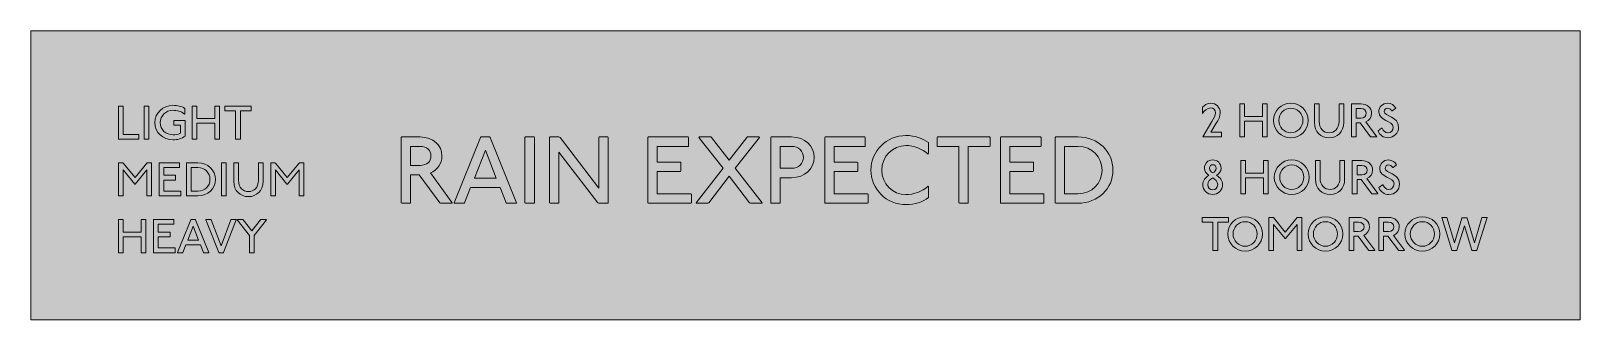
# Model space of a CAD drawing. Extents: x 131 to 1311, y -551 to -331.
import ezdxf

# ---------------------------------------------------------------- set-up
doc = ezdxf.new("R2010")
doc.units = 0
doc.header["$MEASUREMENT"] = 0
doc.layers.add('Layer 1', color=7, linetype='Continuous', lineweight=0)

# ---------------------------------------------------------------- blocks, each defined once
blk = doc.blocks.new('Block_0')
at = {"layer": 'Layer 1', "true_color": 0xfbb03b, "transparency": 33554687}
h = blk.add_hatch(color=40, dxfattribs=at)
h.dxf.hatch_style = 2
edge = h.paths.add_edge_path()
edge.add_spline(control_points=[(201.4, -388.6), (201.4, -388.6), (201.6, -388.7), (201.6, -388.7), (201.6, -388.7), (201.6, -410.2), (201.6, -410.2), (201.6, -410.2), (213.3, -410.2), (213.3, -410.2), (213.3, -410.2), (213.4, -410.4), (213.4, -410.4), (213.4, -410.4), (213.4, -413.6), (213.4, -413.6), (213.4, -413.6), (213.3, -413.8), (213.3, -413.8), (213.3, -413.8), (198.1, -413.8), (198.1, -413.8), (198.1, -413.8), (198, -413.6), (198, -413.6), (198, -413.6), (198, -388.7), (198, -388.7), (198, -388.7), (198.1, -388.6), (198.1, -388.6), (198.1, -388.6), (201.4, -388.6), (201.4, -388.6)], knot_values=[0, 0, 0, 0, 1, 1, 1, 2, 2, 2, 3, 3, 3, 4, 4, 4, 5, 5, 5, 6, 6, 6, 7, 7, 7, 8, 8, 8, 9, 9, 9, 10, 10, 10, 11, 11, 11, 11], degree=3, periodic=0)
h = blk.add_hatch(color=40, dxfattribs=at)
h.dxf.hatch_style = 2
edge = h.paths.add_edge_path()
edge.add_spline(control_points=[(220.8, -388.6), (220.8, -388.6), (221, -388.8), (221, -388.8), (221, -388.8), (221, -413.6), (221, -413.6), (221, -413.6), (220.8, -413.8), (220.8, -413.8), (220.8, -413.8), (217.6, -413.8), (217.6, -413.8), (217.6, -413.8), (217.4, -413.6), (217.4, -413.6), (217.4, -413.6), (217.4, -388.8), (217.4, -388.8), (217.4, -388.8), (217.6, -388.6), (217.6, -388.6), (217.6, -388.6), (220.8, -388.6), (220.8, -388.6)], knot_values=[0, 0, 0, 0, 1, 1, 1, 2, 2, 2, 3, 3, 3, 4, 4, 4, 5, 5, 5, 6, 6, 6, 7, 7, 7, 8, 8, 8, 8], degree=3, periodic=0)
h = blk.add_hatch(color=40, dxfattribs=at)
h.dxf.hatch_style = 2
edge = h.paths.add_edge_path()
edge.add_spline(control_points=[(248.2, -394.7), (245.8, -392.5), (242.4, -391.8), (239.4, -391.8), (233.8, -391.8), (229.8, -396), (229.8, -401.2), (229.8, -406.6), (234, -410.5), (239.5, -410.5), (241.3, -410.5), (243.3, -410.2), (245.1, -409.3), (245.1, -409.3), (245.1, -403.2), (245.1, -403.2), (245.1, -403.2), (240.3, -403.2), (240.3, -403.2), (240.3, -403.2), (240.1, -403), (240.1, -403), (240.1, -403), (240.1, -399.7), (240.1, -399.7), (240.1, -399.7), (240.3, -399.6), (240.3, -399.6), (240.3, -399.6), (248.5, -399.6), (248.5, -399.6), (248.5, -399.6), (248.7, -399.7), (248.7, -399.7), (248.7, -399.7), (248.7, -411.4), (248.7, -411.4), (246, -413.4), (242.8, -414.3), (239.5, -414.3), (231.8, -414.3), (225.7, -408.6), (225.7, -401.2), (225.7, -394), (231.6, -388), (239.4, -388), (242.8, -388), (246, -388.6), (248.4, -390.4), (248.4, -390.4), (248.4, -394.5), (248.4, -394.5), (248.4, -394.5), (248.2, -394.7), (248.2, -394.7)], knot_values=[0, 0, 0, 0, 1, 1, 1, 2, 2, 2, 3, 3, 3, 4, 4, 4, 5, 5, 5, 6, 6, 6, 7, 7, 7, 8, 8, 8, 9, 9, 9, 10, 10, 10, 11, 11, 11, 12, 12, 12, 13, 13, 13, 14, 14, 14, 15, 15, 15, 16, 16, 16, 17, 17, 17, 18, 18, 18, 18], degree=3, periodic=0)
h = blk.add_hatch(color=40, dxfattribs=at)
h.dxf.hatch_style = 2
edge = h.paths.add_edge_path()
edge.add_spline(control_points=[(257.5, -388.6), (257.5, -388.6), (257.7, -388.8), (257.7, -388.8), (257.7, -388.8), (257.7, -398.1), (257.7, -398.1), (257.7, -398.1), (271.4, -398.1), (271.4, -398.1), (271.4, -398.1), (271.4, -388.8), (271.4, -388.8), (271.4, -388.8), (271.6, -388.6), (271.6, -388.6), (271.6, -388.6), (274.8, -388.6), (274.8, -388.6), (274.8, -388.6), (275, -388.8), (275, -388.8), (275, -388.8), (275, -413.6), (275, -413.6), (275, -413.6), (274.8, -413.8), (274.8, -413.8), (274.8, -413.8), (271.6, -413.8), (271.6, -413.8), (271.6, -413.8), (271.4, -413.6), (271.4, -413.6), (271.4, -413.6), (271.4, -401.7), (271.4, -401.7), (271.4, -401.7), (257.7, -401.7), (257.7, -401.7), (257.7, -401.7), (257.7, -413.6), (257.7, -413.6), (257.7, -413.6), (257.5, -413.8), (257.5, -413.8), (257.5, -413.8), (254.3, -413.8), (254.3, -413.8), (254.3, -413.8), (254.1, -413.6), (254.1, -413.6), (254.1, -413.6), (254.1, -388.8), (254.1, -388.8), (254.1, -388.8), (254.3, -388.6), (254.3, -388.6), (254.3, -388.6), (257.5, -388.6), (257.5, -388.6)], knot_values=[0, 0, 0, 0, 1, 1, 1, 2, 2, 2, 3, 3, 3, 4, 4, 4, 5, 5, 5, 6, 6, 6, 7, 7, 7, 8, 8, 8, 9, 9, 9, 10, 10, 10, 11, 11, 11, 12, 12, 12, 13, 13, 13, 14, 14, 14, 15, 15, 15, 16, 16, 16, 17, 17, 17, 18, 18, 18, 19, 19, 19, 20, 20, 20, 20], degree=3, periodic=0)
h = blk.add_hatch(color=40, dxfattribs=at)
h.dxf.hatch_style = 2
edge = h.paths.add_edge_path()
edge.add_spline(control_points=[(298.9, -388.6), (298.9, -388.6), (299.1, -388.8), (299.1, -388.8), (299.1, -388.8), (299.1, -392), (299.1, -392), (299.1, -392), (298.9, -392.2), (298.9, -392.2), (298.9, -392.2), (290.8, -392.2), (290.8, -392.2), (290.8, -392.2), (290.8, -413.6), (290.8, -413.6), (290.8, -413.6), (290.7, -413.8), (290.7, -413.8), (290.7, -413.8), (287.4, -413.8), (287.4, -413.8), (287.4, -413.8), (287.2, -413.6), (287.2, -413.6), (287.2, -413.6), (287.2, -392.2), (287.2, -392.2), (287.2, -392.2), (279.1, -392.2), (279.1, -392.2), (279.1, -392.2), (279, -392), (279, -392), (279, -392), (279, -388.8), (279, -388.8), (279, -388.8), (279.1, -388.6), (279.1, -388.6), (279.1, -388.6), (298.9, -388.6), (298.9, -388.6)], knot_values=[0, 0, 0, 0, 1, 1, 1, 2, 2, 2, 3, 3, 3, 4, 4, 4, 5, 5, 5, 6, 6, 6, 7, 7, 7, 8, 8, 8, 9, 9, 9, 10, 10, 10, 11, 11, 11, 12, 12, 12, 13, 13, 13, 14, 14, 14, 14], degree=3, periodic=0)
at = {"layer": 'Layer 1', "true_color": 0xf15a24, "transparency": 33554687}
h = blk.add_hatch(color=20, dxfattribs=at)
h.dxf.hatch_style = 2
edge = h.paths.add_edge_path()
edge.add_spline(control_points=[(201.2, -431.8), (201.2, -431.8), (201.6, -432), (201.6, -432), (201.6, -432), (210.6, -442.9), (210.6, -442.9), (210.6, -442.9), (219.6, -432), (219.6, -432), (219.6, -432), (219.9, -431.8), (219.9, -431.8), (219.9, -431.8), (223, -431.8), (223, -431.8), (223, -431.8), (223.2, -432), (223.2, -432), (223.2, -432), (223.2, -456.8), (223.2, -456.8), (223.2, -456.8), (223, -457), (223, -457), (223, -457), (219.7, -457), (219.7, -457), (219.7, -457), (219.6, -456.8), (219.6, -456.8), (219.6, -456.8), (219.6, -437.2), (219.6, -437.2), (219.6, -437.2), (210.7, -448), (210.7, -448), (210.7, -448), (210.4, -448), (210.4, -448), (210.4, -448), (201.6, -437.2), (201.6, -437.2), (201.6, -437.2), (201.6, -456.8), (201.6, -456.8), (201.6, -456.8), (201.4, -457), (201.4, -457), (201.4, -457), (198.1, -457), (198.1, -457), (198.1, -457), (198, -456.8), (198, -456.8), (198, -456.8), (198, -432), (198, -432), (198, -432), (198.1, -431.8), (198.1, -431.8), (198.1, -431.8), (201.2, -431.8), (201.2, -431.8)], knot_values=[0, 0, 0, 0, 1, 1, 1, 2, 2, 2, 3, 3, 3, 4, 4, 4, 5, 5, 5, 6, 6, 6, 7, 7, 7, 8, 8, 8, 9, 9, 9, 10, 10, 10, 11, 11, 11, 12, 12, 12, 13, 13, 13, 14, 14, 14, 15, 15, 15, 16, 16, 16, 17, 17, 17, 18, 18, 18, 19, 19, 19, 20, 20, 20, 21, 21, 21, 21], degree=3, periodic=0)
h = blk.add_hatch(color=20, dxfattribs=at)
h.dxf.hatch_style = 2
edge = h.paths.add_edge_path()
edge.add_spline(control_points=[(244.2, -431.8), (244.2, -431.8), (244.4, -432), (244.4, -432), (244.4, -432), (244.4, -435.2), (244.4, -435.2), (244.4, -435.2), (244.2, -435.4), (244.2, -435.4), (244.2, -435.4), (232.5, -435.4), (232.5, -435.4), (232.5, -435.4), (232.5, -441.3), (232.5, -441.3), (232.5, -441.3), (241.3, -441.3), (241.3, -441.3), (241.3, -441.3), (241.5, -441.5), (241.5, -441.5), (241.5, -441.5), (241.5, -444.7), (241.5, -444.7), (241.5, -444.7), (241.3, -444.9), (241.3, -444.9), (241.3, -444.9), (232.5, -444.9), (232.5, -444.9), (232.5, -444.9), (232.5, -453.4), (232.5, -453.4), (232.5, -453.4), (245.3, -453.4), (245.3, -453.4), (245.3, -453.4), (245.5, -453.6), (245.5, -453.6), (245.5, -453.6), (245.5, -456.8), (245.5, -456.8), (245.5, -456.8), (245.3, -457), (245.3, -457), (245.3, -457), (229.1, -457), (229.1, -457), (229.1, -457), (228.9, -456.8), (228.9, -456.8), (228.9, -456.8), (228.9, -432), (228.9, -432), (228.9, -432), (229.1, -431.8), (229.1, -431.8), (229.1, -431.8), (244.2, -431.8), (244.2, -431.8)], knot_values=[0, 0, 0, 0, 1, 1, 1, 2, 2, 2, 3, 3, 3, 4, 4, 4, 5, 5, 5, 6, 6, 6, 7, 7, 7, 8, 8, 8, 9, 9, 9, 10, 10, 10, 11, 11, 11, 12, 12, 12, 13, 13, 13, 14, 14, 14, 15, 15, 15, 16, 16, 16, 17, 17, 17, 18, 18, 18, 19, 19, 19, 20, 20, 20, 20], degree=3, periodic=0)
h = blk.add_hatch(color=20, dxfattribs=at)
h.dxf.hatch_style = 2
edge = h.paths.add_edge_path()
edge.add_spline(control_points=[(253.4, -453.4), (253.4, -453.4), (258.4, -453.4), (258.4, -453.4), (263.8, -453.4), (267.6, -449.4), (267.6, -444.4), (267.6, -439.3), (263.8, -435.4), (258.4, -435.4), (258.4, -435.4), (253.4, -435.4), (253.4, -435.4), (253.4, -435.4), (253.4, -453.4), (253.4, -453.4)], knot_values=[0, 0, 0, 0, 1, 1, 1, 2, 2, 2, 3, 3, 3, 4, 4, 4, 5, 5, 5, 5], degree=3, periodic=0)
edge = h.paths.add_edge_path()
edge.add_spline(control_points=[(258.4, -431.8), (266.2, -431.8), (271.8, -437.4), (271.8, -444.4), (271.8, -451.4), (266.2, -457), (258.4, -457), (258.4, -457), (250, -457), (250, -457), (250, -457), (249.8, -456.8), (249.8, -456.8), (249.8, -456.8), (249.8, -432), (249.8, -432), (249.8, -432), (250, -431.8), (250, -431.8), (250, -431.8), (258.4, -431.8), (258.4, -431.8)], knot_values=[0, 0, 0, 0, 1, 1, 1, 2, 2, 2, 3, 3, 3, 4, 4, 4, 5, 5, 5, 6, 6, 6, 7, 7, 7, 7], degree=3, periodic=0)
h = blk.add_hatch(color=20, dxfattribs=at)
h.dxf.hatch_style = 2
edge = h.paths.add_edge_path()
edge.add_spline(control_points=[(279.9, -431.8), (279.9, -431.8), (280, -432), (280, -432), (280, -432), (280, -456.8), (280, -456.8), (280, -456.8), (279.9, -457), (279.9, -457), (279.9, -457), (276.6, -457), (276.6, -457), (276.6, -457), (276.4, -456.8), (276.4, -456.8), (276.4, -456.8), (276.4, -432), (276.4, -432), (276.4, -432), (276.6, -431.8), (276.6, -431.8), (276.6, -431.8), (279.9, -431.8), (279.9, -431.8)], knot_values=[0, 0, 0, 0, 1, 1, 1, 2, 2, 2, 3, 3, 3, 4, 4, 4, 5, 5, 5, 6, 6, 6, 7, 7, 7, 8, 8, 8, 8], degree=3, periodic=0)
h = blk.add_hatch(color=20, dxfattribs=at)
h.dxf.hatch_style = 2
edge = h.paths.add_edge_path()
edge.add_spline(control_points=[(289.2, -431.8), (289.2, -431.8), (289.4, -432), (289.4, -432), (289.4, -432), (289.4, -445.1), (289.4, -445.1), (289.4, -450.7), (292.8, -453.7), (297, -453.7), (301.1, -453.7), (304.5, -450.7), (304.5, -445.1), (304.5, -445.1), (304.5, -432), (304.5, -432), (304.5, -432), (304.7, -431.8), (304.7, -431.8), (304.7, -431.8), (307.9, -431.8), (307.9, -431.8), (307.9, -431.8), (308.1, -432), (308.1, -432), (308.1, -432), (308.1, -445.8), (308.1, -445.8), (308.1, -453.2), (303.1, -457.5), (297, -457.5), (290.8, -457.5), (285.8, -453.2), (285.8, -445.8), (285.8, -445.8), (285.8, -432), (285.8, -432), (285.8, -432), (286, -431.8), (286, -431.8), (286, -431.8), (289.2, -431.8), (289.2, -431.8)], knot_values=[0, 0, 0, 0, 1, 1, 1, 2, 2, 2, 3, 3, 3, 4, 4, 4, 5, 5, 5, 6, 6, 6, 7, 7, 7, 8, 8, 8, 9, 9, 9, 10, 10, 10, 11, 11, 11, 12, 12, 12, 13, 13, 13, 14, 14, 14, 14], degree=3, periodic=0)
h = blk.add_hatch(color=20, dxfattribs=at)
h.dxf.hatch_style = 2
edge = h.paths.add_edge_path()
edge.add_spline(control_points=[(317.1, -431.8), (317.1, -431.8), (317.5, -432), (317.5, -432), (317.5, -432), (326.5, -442.9), (326.5, -442.9), (326.5, -442.9), (335.5, -432), (335.5, -432), (335.5, -432), (335.8, -431.8), (335.8, -431.8), (335.8, -431.8), (338.9, -431.8), (338.9, -431.8), (338.9, -431.8), (339.1, -432), (339.1, -432), (339.1, -432), (339.1, -456.8), (339.1, -456.8), (339.1, -456.8), (338.9, -457), (338.9, -457), (338.9, -457), (335.7, -457), (335.7, -457), (335.7, -457), (335.5, -456.8), (335.5, -456.8), (335.5, -456.8), (335.5, -437.2), (335.5, -437.2), (335.5, -437.2), (326.7, -448), (326.7, -448), (326.7, -448), (326.3, -448), (326.3, -448), (326.3, -448), (317.5, -437.2), (317.5, -437.2), (317.5, -437.2), (317.5, -456.8), (317.5, -456.8), (317.5, -456.8), (317.3, -457), (317.3, -457), (317.3, -457), (314.1, -457), (314.1, -457), (314.1, -457), (313.9, -456.8), (313.9, -456.8), (313.9, -456.8), (313.9, -432), (313.9, -432), (313.9, -432), (314.1, -431.8), (314.1, -431.8), (314.1, -431.8), (317.1, -431.8), (317.1, -431.8)], knot_values=[0, 0, 0, 0, 1, 1, 1, 2, 2, 2, 3, 3, 3, 4, 4, 4, 5, 5, 5, 6, 6, 6, 7, 7, 7, 8, 8, 8, 9, 9, 9, 10, 10, 10, 11, 11, 11, 12, 12, 12, 13, 13, 13, 14, 14, 14, 15, 15, 15, 16, 16, 16, 17, 17, 17, 18, 18, 18, 19, 19, 19, 20, 20, 20, 21, 21, 21, 21], degree=3, periodic=0)
at = {"layer": 'Layer 1', "true_color": 0xff0000, "transparency": 33554687}
h = blk.add_hatch(color=1, dxfattribs=at)
h.dxf.hatch_style = 2
edge = h.paths.add_edge_path()
edge.add_spline(control_points=[(201.4, -475), (201.4, -475), (201.6, -475.2), (201.6, -475.2), (201.6, -475.2), (201.6, -484.5), (201.6, -484.5), (201.6, -484.5), (215.2, -484.5), (215.2, -484.5), (215.2, -484.5), (215.2, -475.2), (215.2, -475.2), (215.2, -475.2), (215.4, -475), (215.4, -475), (215.4, -475), (218.7, -475), (218.7, -475), (218.7, -475), (218.8, -475.2), (218.8, -475.2), (218.8, -475.2), (218.8, -500), (218.8, -500), (218.8, -500), (218.7, -500.2), (218.7, -500.2), (218.7, -500.2), (215.4, -500.2), (215.4, -500.2), (215.4, -500.2), (215.2, -500), (215.2, -500), (215.2, -500), (215.2, -488.1), (215.2, -488.1), (215.2, -488.1), (201.6, -488.1), (201.6, -488.1), (201.6, -488.1), (201.6, -500), (201.6, -500), (201.6, -500), (201.4, -500.2), (201.4, -500.2), (201.4, -500.2), (198.1, -500.2), (198.1, -500.2), (198.1, -500.2), (198, -500), (198, -500), (198, -500), (198, -475.2), (198, -475.2), (198, -475.2), (198.1, -475), (198.1, -475), (198.1, -475), (201.4, -475), (201.4, -475)], knot_values=[0, 0, 0, 0, 1, 1, 1, 2, 2, 2, 3, 3, 3, 4, 4, 4, 5, 5, 5, 6, 6, 6, 7, 7, 7, 8, 8, 8, 9, 9, 9, 10, 10, 10, 11, 11, 11, 12, 12, 12, 13, 13, 13, 14, 14, 14, 15, 15, 15, 16, 16, 16, 17, 17, 17, 18, 18, 18, 19, 19, 19, 20, 20, 20, 20], degree=3, periodic=0)
h = blk.add_hatch(color=1, dxfattribs=at)
h.dxf.hatch_style = 2
edge = h.paths.add_edge_path()
edge.add_spline(control_points=[(239.9, -475), (239.9, -475), (240.1, -475.2), (240.1, -475.2), (240.1, -475.2), (240.1, -478.4), (240.1, -478.4), (240.1, -478.4), (239.9, -478.6), (239.9, -478.6), (239.9, -478.6), (228.2, -478.6), (228.2, -478.6), (228.2, -478.6), (228.2, -484.5), (228.2, -484.5), (228.2, -484.5), (237, -484.5), (237, -484.5), (237, -484.5), (237.2, -484.7), (237.2, -484.7), (237.2, -484.7), (237.2, -487.9), (237.2, -487.9), (237.2, -487.9), (237, -488.1), (237, -488.1), (237, -488.1), (228.2, -488.1), (228.2, -488.1), (228.2, -488.1), (228.2, -496.6), (228.2, -496.6), (228.2, -496.6), (241, -496.6), (241, -496.6), (241, -496.6), (241.2, -496.8), (241.2, -496.8), (241.2, -496.8), (241.2, -500), (241.2, -500), (241.2, -500), (241, -500.2), (241, -500.2), (241, -500.2), (224.8, -500.2), (224.8, -500.2), (224.8, -500.2), (224.6, -500), (224.6, -500), (224.6, -500), (224.6, -475.2), (224.6, -475.2), (224.6, -475.2), (224.8, -475), (224.8, -475), (224.8, -475), (239.9, -475), (239.9, -475)], knot_values=[0, 0, 0, 0, 1, 1, 1, 2, 2, 2, 3, 3, 3, 4, 4, 4, 5, 5, 5, 6, 6, 6, 7, 7, 7, 8, 8, 8, 9, 9, 9, 10, 10, 10, 11, 11, 11, 12, 12, 12, 13, 13, 13, 14, 14, 14, 15, 15, 15, 16, 16, 16, 17, 17, 17, 18, 18, 18, 19, 19, 19, 20, 20, 20, 20], degree=3, periodic=0)
h = blk.add_hatch(color=1, dxfattribs=at)
h.dxf.hatch_style = 2
edge = h.paths.add_edge_path()
edge.add_spline(control_points=[(250.7, -490.6), (250.7, -490.6), (259, -490.6), (259, -490.6), (259, -490.6), (254.8, -480), (254.8, -480), (254.8, -480), (250.7, -490.6), (250.7, -490.6)], knot_values=[0, 0, 0, 0, 1, 1, 1, 2, 2, 2, 3, 3, 3, 3], degree=3, periodic=0)
edge = h.paths.add_edge_path()
edge.add_spline(control_points=[(256.5, -475), (256.5, -475), (256.6, -475.2), (256.6, -475.2), (256.6, -475.2), (266.7, -500), (266.7, -500), (266.7, -500), (266.5, -500.2), (266.5, -500.2), (266.5, -500.2), (262.9, -500.2), (262.9, -500.2), (262.9, -500.2), (262.8, -500), (262.8, -500), (262.8, -500), (260.4, -494.2), (260.4, -494.2), (260.4, -494.2), (249.3, -494.2), (249.3, -494.2), (249.3, -494.2), (246.9, -500), (246.9, -500), (246.9, -500), (246.7, -500.2), (246.7, -500.2), (246.7, -500.2), (243.1, -500.2), (243.1, -500.2), (243.1, -500.2), (243, -500), (243, -500), (243, -500), (253, -475.2), (253, -475.2), (253, -475.2), (253.2, -475), (253.2, -475), (253.2, -475), (256.5, -475), (256.5, -475)], knot_values=[0, 0, 0, 0, 1, 1, 1, 2, 2, 2, 3, 3, 3, 4, 4, 4, 5, 5, 5, 6, 6, 6, 7, 7, 7, 8, 8, 8, 9, 9, 9, 10, 10, 10, 11, 11, 11, 12, 12, 12, 13, 13, 13, 14, 14, 14, 14], degree=3, periodic=0)
h = blk.add_hatch(color=1, dxfattribs=at)
h.dxf.hatch_style = 2
edge = h.paths.add_edge_path()
edge.add_spline(control_points=[(268.3, -475), (268.3, -475), (268.5, -475.2), (268.5, -475.2), (268.5, -475.2), (276.1, -495), (276.1, -495), (276.1, -495), (283.6, -475.2), (283.6, -475.2), (283.6, -475.2), (283.8, -475), (283.8, -475), (283.8, -475), (287.4, -475), (287.4, -475), (287.4, -475), (287.6, -475.2), (287.6, -475.2), (287.6, -475.2), (277.9, -500), (277.9, -500), (277.9, -500), (277.7, -500.2), (277.7, -500.2), (277.7, -500.2), (274.5, -500.2), (274.5, -500.2), (274.5, -500.2), (274.3, -500), (274.3, -500), (274.3, -500), (264.6, -475.2), (264.6, -475.2), (264.6, -475.2), (264.7, -475), (264.7, -475), (264.7, -475), (268.3, -475), (268.3, -475)], knot_values=[0, 0, 0, 0, 1, 1, 1, 2, 2, 2, 3, 3, 3, 4, 4, 4, 5, 5, 5, 6, 6, 6, 7, 7, 7, 8, 8, 8, 9, 9, 9, 10, 10, 10, 11, 11, 11, 12, 12, 12, 13, 13, 13, 13], degree=3, periodic=0)
h = blk.add_hatch(color=1, dxfattribs=at)
h.dxf.hatch_style = 2
edge = h.paths.add_edge_path()
edge.add_spline(control_points=[(292.6, -475), (292.6, -475), (293, -475.2), (293, -475.2), (293, -475.2), (299.5, -483.6), (299.5, -483.6), (299.5, -483.6), (306, -475.2), (306, -475.2), (306, -475.2), (306.3, -475), (306.3, -475), (306.3, -475), (310.5, -475), (310.5, -475), (310.5, -475), (310.6, -475.2), (310.6, -475.2), (310.6, -475.2), (301.3, -487), (301.3, -487), (301.3, -487), (301.3, -500), (301.3, -500), (301.3, -500), (301.1, -500.2), (301.1, -500.2), (301.1, -500.2), (297.9, -500.2), (297.9, -500.2), (297.9, -500.2), (297.7, -500), (297.7, -500), (297.7, -500), (297.7, -487), (297.7, -487), (297.7, -487), (288.3, -475.2), (288.3, -475.2), (288.3, -475.2), (288.5, -475), (288.5, -475), (288.5, -475), (292.6, -475), (292.6, -475)], knot_values=[0, 0, 0, 0, 1, 1, 1, 2, 2, 2, 3, 3, 3, 4, 4, 4, 5, 5, 5, 6, 6, 6, 7, 7, 7, 8, 8, 8, 9, 9, 9, 10, 10, 10, 11, 11, 11, 12, 12, 12, 13, 13, 13, 14, 14, 14, 15, 15, 15, 15], degree=3, periodic=0)
at = {"layer": 'Layer 1'}
for points, knots in [([(201.4, -388.6), (201.4, -388.6), (201.6, -388.7), (201.6, -388.7), (201.6, -388.7), (201.6, -410.2), (201.6, -410.2), (201.6, -410.2), (213.3, -410.2), (213.3, -410.2), (213.3, -410.2), (213.4, -410.4), (213.4, -410.4), (213.4, -410.4), (213.4, -413.6), (213.4, -413.6), (213.4, -413.6), (213.3, -413.8), (213.3, -413.8), (213.3, -413.8), (198.1, -413.8), (198.1, -413.8), (198.1, -413.8), (198, -413.6), (198, -413.6), (198, -413.6), (198, -388.7), (198, -388.7), (198, -388.7), (198.1, -388.6), (198.1, -388.6), (198.1, -388.6), (201.4, -388.6), (201.4, -388.6)], [0, 0, 0, 0, 1, 1, 1, 2, 2, 2, 3, 3, 3, 4, 4, 4, 5, 5, 5, 6, 6, 6, 7, 7, 7, 8, 8, 8, 9, 9, 9, 10, 10, 10, 11, 11, 11, 11]), ([(220.8, -388.6), (220.8, -388.6), (221, -388.8), (221, -388.8), (221, -388.8), (221, -413.6), (221, -413.6), (221, -413.6), (220.8, -413.8), (220.8, -413.8), (220.8, -413.8), (217.6, -413.8), (217.6, -413.8), (217.6, -413.8), (217.4, -413.6), (217.4, -413.6), (217.4, -413.6), (217.4, -388.8), (217.4, -388.8), (217.4, -388.8), (217.6, -388.6), (217.6, -388.6), (217.6, -388.6), (220.8, -388.6), (220.8, -388.6)], [0, 0, 0, 0, 1, 1, 1, 2, 2, 2, 3, 3, 3, 4, 4, 4, 5, 5, 5, 6, 6, 6, 7, 7, 7, 8, 8, 8, 8]), ([(248.2, -394.7), (245.8, -392.5), (242.4, -391.8), (239.4, -391.8), (233.8, -391.8), (229.8, -396), (229.8, -401.2), (229.8, -406.6), (234, -410.5), (239.5, -410.5), (241.3, -410.5), (243.3, -410.2), (245.1, -409.3), (245.1, -409.3), (245.1, -403.2), (245.1, -403.2), (245.1, -403.2), (240.3, -403.2), (240.3, -403.2), (240.3, -403.2), (240.1, -403), (240.1, -403), (240.1, -403), (240.1, -399.7), (240.1, -399.7), (240.1, -399.7), (240.3, -399.6), (240.3, -399.6), (240.3, -399.6), (248.5, -399.6), (248.5, -399.6), (248.5, -399.6), (248.7, -399.7), (248.7, -399.7), (248.7, -399.7), (248.7, -411.4), (248.7, -411.4), (246, -413.4), (242.8, -414.3), (239.5, -414.3), (231.8, -414.3), (225.7, -408.6), (225.7, -401.2), (225.7, -394), (231.6, -388), (239.4, -388), (242.8, -388), (246, -388.6), (248.4, -390.4), (248.4, -390.4), (248.4, -394.5), (248.4, -394.5), (248.4, -394.5), (248.2, -394.7), (248.2, -394.7)], [0, 0, 0, 0, 1, 1, 1, 2, 2, 2, 3, 3, 3, 4, 4, 4, 5, 5, 5, 6, 6, 6, 7, 7, 7, 8, 8, 8, 9, 9, 9, 10, 10, 10, 11, 11, 11, 12, 12, 12, 13, 13, 13, 14, 14, 14, 15, 15, 15, 16, 16, 16, 17, 17, 17, 18, 18, 18, 18]), ([(257.5, -388.6), (257.5, -388.6), (257.7, -388.8), (257.7, -388.8), (257.7, -388.8), (257.7, -398.1), (257.7, -398.1), (257.7, -398.1), (271.4, -398.1), (271.4, -398.1), (271.4, -398.1), (271.4, -388.8), (271.4, -388.8), (271.4, -388.8), (271.6, -388.6), (271.6, -388.6), (271.6, -388.6), (274.8, -388.6), (274.8, -388.6), (274.8, -388.6), (275, -388.8), (275, -388.8), (275, -388.8), (275, -413.6), (275, -413.6), (275, -413.6), (274.8, -413.8), (274.8, -413.8), (274.8, -413.8), (271.6, -413.8), (271.6, -413.8), (271.6, -413.8), (271.4, -413.6), (271.4, -413.6), (271.4, -413.6), (271.4, -401.7), (271.4, -401.7), (271.4, -401.7), (257.7, -401.7), (257.7, -401.7), (257.7, -401.7), (257.7, -413.6), (257.7, -413.6), (257.7, -413.6), (257.5, -413.8), (257.5, -413.8), (257.5, -413.8), (254.3, -413.8), (254.3, -413.8), (254.3, -413.8), (254.1, -413.6), (254.1, -413.6), (254.1, -413.6), (254.1, -388.8), (254.1, -388.8), (254.1, -388.8), (254.3, -388.6), (254.3, -388.6), (254.3, -388.6), (257.5, -388.6), (257.5, -388.6)], [0, 0, 0, 0, 1, 1, 1, 2, 2, 2, 3, 3, 3, 4, 4, 4, 5, 5, 5, 6, 6, 6, 7, 7, 7, 8, 8, 8, 9, 9, 9, 10, 10, 10, 11, 11, 11, 12, 12, 12, 13, 13, 13, 14, 14, 14, 15, 15, 15, 16, 16, 16, 17, 17, 17, 18, 18, 18, 19, 19, 19, 20, 20, 20, 20]), ([(298.9, -388.6), (298.9, -388.6), (299.1, -388.8), (299.1, -388.8), (299.1, -388.8), (299.1, -392), (299.1, -392), (299.1, -392), (298.9, -392.2), (298.9, -392.2), (298.9, -392.2), (290.8, -392.2), (290.8, -392.2), (290.8, -392.2), (290.8, -413.6), (290.8, -413.6), (290.8, -413.6), (290.7, -413.8), (290.7, -413.8), (290.7, -413.8), (287.4, -413.8), (287.4, -413.8), (287.4, -413.8), (287.2, -413.6), (287.2, -413.6), (287.2, -413.6), (287.2, -392.2), (287.2, -392.2), (287.2, -392.2), (279.1, -392.2), (279.1, -392.2), (279.1, -392.2), (279, -392), (279, -392), (279, -392), (279, -388.8), (279, -388.8), (279, -388.8), (279.1, -388.6), (279.1, -388.6), (279.1, -388.6), (298.9, -388.6), (298.9, -388.6)], [0, 0, 0, 0, 1, 1, 1, 2, 2, 2, 3, 3, 3, 4, 4, 4, 5, 5, 5, 6, 6, 6, 7, 7, 7, 8, 8, 8, 9, 9, 9, 10, 10, 10, 11, 11, 11, 12, 12, 12, 13, 13, 13, 14, 14, 14, 14]), ([(201.2, -431.8), (201.2, -431.8), (201.6, -432), (201.6, -432), (201.6, -432), (210.6, -442.9), (210.6, -442.9), (210.6, -442.9), (219.6, -432), (219.6, -432), (219.6, -432), (219.9, -431.8), (219.9, -431.8), (219.9, -431.8), (223, -431.8), (223, -431.8), (223, -431.8), (223.2, -432), (223.2, -432), (223.2, -432), (223.2, -456.8), (223.2, -456.8), (223.2, -456.8), (223, -457), (223, -457), (223, -457), (219.7, -457), (219.7, -457), (219.7, -457), (219.6, -456.8), (219.6, -456.8), (219.6, -456.8), (219.6, -437.2), (219.6, -437.2), (219.6, -437.2), (210.7, -448), (210.7, -448), (210.7, -448), (210.4, -448), (210.4, -448), (210.4, -448), (201.6, -437.2), (201.6, -437.2), (201.6, -437.2), (201.6, -456.8), (201.6, -456.8), (201.6, -456.8), (201.4, -457), (201.4, -457), (201.4, -457), (198.1, -457), (198.1, -457), (198.1, -457), (198, -456.8), (198, -456.8), (198, -456.8), (198, -432), (198, -432), (198, -432), (198.1, -431.8), (198.1, -431.8), (198.1, -431.8), (201.2, -431.8), (201.2, -431.8)], [0, 0, 0, 0, 1, 1, 1, 2, 2, 2, 3, 3, 3, 4, 4, 4, 5, 5, 5, 6, 6, 6, 7, 7, 7, 8, 8, 8, 9, 9, 9, 10, 10, 10, 11, 11, 11, 12, 12, 12, 13, 13, 13, 14, 14, 14, 15, 15, 15, 16, 16, 16, 17, 17, 17, 18, 18, 18, 19, 19, 19, 20, 20, 20, 21, 21, 21, 21]), ([(244.2, -431.8), (244.2, -431.8), (244.4, -432), (244.4, -432), (244.4, -432), (244.4, -435.2), (244.4, -435.2), (244.4, -435.2), (244.2, -435.4), (244.2, -435.4), (244.2, -435.4), (232.5, -435.4), (232.5, -435.4), (232.5, -435.4), (232.5, -441.3), (232.5, -441.3), (232.5, -441.3), (241.3, -441.3), (241.3, -441.3), (241.3, -441.3), (241.5, -441.5), (241.5, -441.5), (241.5, -441.5), (241.5, -444.7), (241.5, -444.7), (241.5, -444.7), (241.3, -444.9), (241.3, -444.9), (241.3, -444.9), (232.5, -444.9), (232.5, -444.9), (232.5, -444.9), (232.5, -453.4), (232.5, -453.4), (232.5, -453.4), (245.3, -453.4), (245.3, -453.4), (245.3, -453.4), (245.5, -453.6), (245.5, -453.6), (245.5, -453.6), (245.5, -456.8), (245.5, -456.8), (245.5, -456.8), (245.3, -457), (245.3, -457), (245.3, -457), (229.1, -457), (229.1, -457), (229.1, -457), (228.9, -456.8), (228.9, -456.8), (228.9, -456.8), (228.9, -432), (228.9, -432), (228.9, -432), (229.1, -431.8), (229.1, -431.8), (229.1, -431.8), (244.2, -431.8), (244.2, -431.8)], [0, 0, 0, 0, 1, 1, 1, 2, 2, 2, 3, 3, 3, 4, 4, 4, 5, 5, 5, 6, 6, 6, 7, 7, 7, 8, 8, 8, 9, 9, 9, 10, 10, 10, 11, 11, 11, 12, 12, 12, 13, 13, 13, 14, 14, 14, 15, 15, 15, 16, 16, 16, 17, 17, 17, 18, 18, 18, 19, 19, 19, 20, 20, 20, 20]), ([(258.4, -431.8), (266.2, -431.8), (271.8, -437.4), (271.8, -444.4), (271.8, -451.4), (266.2, -457), (258.4, -457), (258.4, -457), (250, -457), (250, -457), (250, -457), (249.8, -456.8), (249.8, -456.8), (249.8, -456.8), (249.8, -432), (249.8, -432), (249.8, -432), (250, -431.8), (250, -431.8), (250, -431.8), (258.4, -431.8), (258.4, -431.8)], [0, 0, 0, 0, 1, 1, 1, 2, 2, 2, 3, 3, 3, 4, 4, 4, 5, 5, 5, 6, 6, 6, 7, 7, 7, 7]), ([(253.4, -453.4), (253.4, -453.4), (258.4, -453.4), (258.4, -453.4), (263.8, -453.4), (267.6, -449.4), (267.6, -444.4), (267.6, -439.3), (263.8, -435.4), (258.4, -435.4), (258.4, -435.4), (253.4, -435.4), (253.4, -435.4), (253.4, -435.4), (253.4, -453.4), (253.4, -453.4)], [0, 0, 0, 0, 1, 1, 1, 2, 2, 2, 3, 3, 3, 4, 4, 4, 5, 5, 5, 5]), ([(279.9, -431.8), (279.9, -431.8), (280, -432), (280, -432), (280, -432), (280, -456.8), (280, -456.8), (280, -456.8), (279.9, -457), (279.9, -457), (279.9, -457), (276.6, -457), (276.6, -457), (276.6, -457), (276.4, -456.8), (276.4, -456.8), (276.4, -456.8), (276.4, -432), (276.4, -432), (276.4, -432), (276.6, -431.8), (276.6, -431.8), (276.6, -431.8), (279.9, -431.8), (279.9, -431.8)], [0, 0, 0, 0, 1, 1, 1, 2, 2, 2, 3, 3, 3, 4, 4, 4, 5, 5, 5, 6, 6, 6, 7, 7, 7, 8, 8, 8, 8]), ([(289.2, -431.8), (289.2, -431.8), (289.4, -432), (289.4, -432), (289.4, -432), (289.4, -445.1), (289.4, -445.1), (289.4, -450.7), (292.8, -453.7), (297, -453.7), (301.1, -453.7), (304.5, -450.7), (304.5, -445.1), (304.5, -445.1), (304.5, -432), (304.5, -432), (304.5, -432), (304.7, -431.8), (304.7, -431.8), (304.7, -431.8), (307.9, -431.8), (307.9, -431.8), (307.9, -431.8), (308.1, -432), (308.1, -432), (308.1, -432), (308.1, -445.8), (308.1, -445.8), (308.1, -453.2), (303.1, -457.5), (297, -457.5), (290.8, -457.5), (285.8, -453.2), (285.8, -445.8), (285.8, -445.8), (285.8, -432), (285.8, -432), (285.8, -432), (286, -431.8), (286, -431.8), (286, -431.8), (289.2, -431.8), (289.2, -431.8)], [0, 0, 0, 0, 1, 1, 1, 2, 2, 2, 3, 3, 3, 4, 4, 4, 5, 5, 5, 6, 6, 6, 7, 7, 7, 8, 8, 8, 9, 9, 9, 10, 10, 10, 11, 11, 11, 12, 12, 12, 13, 13, 13, 14, 14, 14, 14]), ([(317.1, -431.8), (317.1, -431.8), (317.5, -432), (317.5, -432), (317.5, -432), (326.5, -442.9), (326.5, -442.9), (326.5, -442.9), (335.5, -432), (335.5, -432), (335.5, -432), (335.8, -431.8), (335.8, -431.8), (335.8, -431.8), (338.9, -431.8), (338.9, -431.8), (338.9, -431.8), (339.1, -432), (339.1, -432), (339.1, -432), (339.1, -456.8), (339.1, -456.8), (339.1, -456.8), (338.9, -457), (338.9, -457), (338.9, -457), (335.7, -457), (335.7, -457), (335.7, -457), (335.5, -456.8), (335.5, -456.8), (335.5, -456.8), (335.5, -437.2), (335.5, -437.2), (335.5, -437.2), (326.7, -448), (326.7, -448), (326.7, -448), (326.3, -448), (326.3, -448), (326.3, -448), (317.5, -437.2), (317.5, -437.2), (317.5, -437.2), (317.5, -456.8), (317.5, -456.8), (317.5, -456.8), (317.3, -457), (317.3, -457), (317.3, -457), (314.1, -457), (314.1, -457), (314.1, -457), (313.9, -456.8), (313.9, -456.8), (313.9, -456.8), (313.9, -432), (313.9, -432), (313.9, -432), (314.1, -431.8), (314.1, -431.8), (314.1, -431.8), (317.1, -431.8), (317.1, -431.8)], [0, 0, 0, 0, 1, 1, 1, 2, 2, 2, 3, 3, 3, 4, 4, 4, 5, 5, 5, 6, 6, 6, 7, 7, 7, 8, 8, 8, 9, 9, 9, 10, 10, 10, 11, 11, 11, 12, 12, 12, 13, 13, 13, 14, 14, 14, 15, 15, 15, 16, 16, 16, 17, 17, 17, 18, 18, 18, 19, 19, 19, 20, 20, 20, 21, 21, 21, 21]), ([(201.4, -475), (201.4, -475), (201.6, -475.2), (201.6, -475.2), (201.6, -475.2), (201.6, -484.5), (201.6, -484.5), (201.6, -484.5), (215.2, -484.5), (215.2, -484.5), (215.2, -484.5), (215.2, -475.2), (215.2, -475.2), (215.2, -475.2), (215.4, -475), (215.4, -475), (215.4, -475), (218.7, -475), (218.7, -475), (218.7, -475), (218.8, -475.2), (218.8, -475.2), (218.8, -475.2), (218.8, -500), (218.8, -500), (218.8, -500), (218.7, -500.2), (218.7, -500.2), (218.7, -500.2), (215.4, -500.2), (215.4, -500.2), (215.4, -500.2), (215.2, -500), (215.2, -500), (215.2, -500), (215.2, -488.1), (215.2, -488.1), (215.2, -488.1), (201.6, -488.1), (201.6, -488.1), (201.6, -488.1), (201.6, -500), (201.6, -500), (201.6, -500), (201.4, -500.2), (201.4, -500.2), (201.4, -500.2), (198.1, -500.2), (198.1, -500.2), (198.1, -500.2), (198, -500), (198, -500), (198, -500), (198, -475.2), (198, -475.2), (198, -475.2), (198.1, -475), (198.1, -475), (198.1, -475), (201.4, -475), (201.4, -475)], [0, 0, 0, 0, 1, 1, 1, 2, 2, 2, 3, 3, 3, 4, 4, 4, 5, 5, 5, 6, 6, 6, 7, 7, 7, 8, 8, 8, 9, 9, 9, 10, 10, 10, 11, 11, 11, 12, 12, 12, 13, 13, 13, 14, 14, 14, 15, 15, 15, 16, 16, 16, 17, 17, 17, 18, 18, 18, 19, 19, 19, 20, 20, 20, 20]), ([(239.9, -475), (239.9, -475), (240.1, -475.2), (240.1, -475.2), (240.1, -475.2), (240.1, -478.4), (240.1, -478.4), (240.1, -478.4), (239.9, -478.6), (239.9, -478.6), (239.9, -478.6), (228.2, -478.6), (228.2, -478.6), (228.2, -478.6), (228.2, -484.5), (228.2, -484.5), (228.2, -484.5), (237, -484.5), (237, -484.5), (237, -484.5), (237.2, -484.7), (237.2, -484.7), (237.2, -484.7), (237.2, -487.9), (237.2, -487.9), (237.2, -487.9), (237, -488.1), (237, -488.1), (237, -488.1), (228.2, -488.1), (228.2, -488.1), (228.2, -488.1), (228.2, -496.6), (228.2, -496.6), (228.2, -496.6), (241, -496.6), (241, -496.6), (241, -496.6), (241.2, -496.8), (241.2, -496.8), (241.2, -496.8), (241.2, -500), (241.2, -500), (241.2, -500), (241, -500.2), (241, -500.2), (241, -500.2), (224.8, -500.2), (224.8, -500.2), (224.8, -500.2), (224.6, -500), (224.6, -500), (224.6, -500), (224.6, -475.2), (224.6, -475.2), (224.6, -475.2), (224.8, -475), (224.8, -475), (224.8, -475), (239.9, -475), (239.9, -475)], [0, 0, 0, 0, 1, 1, 1, 2, 2, 2, 3, 3, 3, 4, 4, 4, 5, 5, 5, 6, 6, 6, 7, 7, 7, 8, 8, 8, 9, 9, 9, 10, 10, 10, 11, 11, 11, 12, 12, 12, 13, 13, 13, 14, 14, 14, 15, 15, 15, 16, 16, 16, 17, 17, 17, 18, 18, 18, 19, 19, 19, 20, 20, 20, 20]), ([(256.5, -475), (256.5, -475), (256.6, -475.2), (256.6, -475.2), (256.6, -475.2), (266.7, -500), (266.7, -500), (266.7, -500), (266.5, -500.2), (266.5, -500.2), (266.5, -500.2), (262.9, -500.2), (262.9, -500.2), (262.9, -500.2), (262.8, -500), (262.8, -500), (262.8, -500), (260.4, -494.2), (260.4, -494.2), (260.4, -494.2), (249.3, -494.2), (249.3, -494.2), (249.3, -494.2), (246.9, -500), (246.9, -500), (246.9, -500), (246.7, -500.2), (246.7, -500.2), (246.7, -500.2), (243.1, -500.2), (243.1, -500.2), (243.1, -500.2), (243, -500), (243, -500), (243, -500), (253, -475.2), (253, -475.2), (253, -475.2), (253.2, -475), (253.2, -475), (253.2, -475), (256.5, -475), (256.5, -475)], [0, 0, 0, 0, 1, 1, 1, 2, 2, 2, 3, 3, 3, 4, 4, 4, 5, 5, 5, 6, 6, 6, 7, 7, 7, 8, 8, 8, 9, 9, 9, 10, 10, 10, 11, 11, 11, 12, 12, 12, 13, 13, 13, 14, 14, 14, 14]), ([(250.7, -490.6), (250.7, -490.6), (259, -490.6), (259, -490.6), (259, -490.6), (254.8, -480), (254.8, -480), (254.8, -480), (250.7, -490.6), (250.7, -490.6)], [0, 0, 0, 0, 1, 1, 1, 2, 2, 2, 3, 3, 3, 3]), ([(268.3, -475), (268.3, -475), (268.5, -475.2), (268.5, -475.2), (268.5, -475.2), (276.1, -495), (276.1, -495), (276.1, -495), (283.6, -475.2), (283.6, -475.2), (283.6, -475.2), (283.8, -475), (283.8, -475), (283.8, -475), (287.4, -475), (287.4, -475), (287.4, -475), (287.6, -475.2), (287.6, -475.2), (287.6, -475.2), (277.9, -500), (277.9, -500), (277.9, -500), (277.7, -500.2), (277.7, -500.2), (277.7, -500.2), (274.5, -500.2), (274.5, -500.2), (274.5, -500.2), (274.3, -500), (274.3, -500), (274.3, -500), (264.6, -475.2), (264.6, -475.2), (264.6, -475.2), (264.7, -475), (264.7, -475), (264.7, -475), (268.3, -475), (268.3, -475)], [0, 0, 0, 0, 1, 1, 1, 2, 2, 2, 3, 3, 3, 4, 4, 4, 5, 5, 5, 6, 6, 6, 7, 7, 7, 8, 8, 8, 9, 9, 9, 10, 10, 10, 11, 11, 11, 12, 12, 12, 13, 13, 13, 13]), ([(292.6, -475), (292.6, -475), (293, -475.2), (293, -475.2), (293, -475.2), (299.5, -483.6), (299.5, -483.6), (299.5, -483.6), (306, -475.2), (306, -475.2), (306, -475.2), (306.3, -475), (306.3, -475), (306.3, -475), (310.5, -475), (310.5, -475), (310.5, -475), (310.6, -475.2), (310.6, -475.2), (310.6, -475.2), (301.3, -487), (301.3, -487), (301.3, -487), (301.3, -500), (301.3, -500), (301.3, -500), (301.1, -500.2), (301.1, -500.2), (301.1, -500.2), (297.9, -500.2), (297.9, -500.2), (297.9, -500.2), (297.7, -500), (297.7, -500), (297.7, -500), (297.7, -487), (297.7, -487), (297.7, -487), (288.3, -475.2), (288.3, -475.2), (288.3, -475.2), (288.5, -475), (288.5, -475), (288.5, -475), (292.6, -475), (292.6, -475)], [0, 0, 0, 0, 1, 1, 1, 2, 2, 2, 3, 3, 3, 4, 4, 4, 5, 5, 5, 6, 6, 6, 7, 7, 7, 8, 8, 8, 9, 9, 9, 10, 10, 10, 11, 11, 11, 12, 12, 12, 13, 13, 13, 14, 14, 14, 15, 15, 15, 15])]:
    blk.add_open_spline(points, degree=3, knots=knots, dxfattribs=at)
blk = doc.blocks.new('Block_1')
at = {"layer": 'Layer 1'}
for points, knots in [([(427.7, -412.1), (437.8, -412.1), (444.3, -418.2), (444.3, -426.5), (444.3, -432.3), (441, -437.3), (435.6, -439.5), (435.6, -439.5), (452.2, -462.2), (452.2, -462.2), (452.2, -462.2), (451.8, -462.5), (451.8, -462.5), (451.8, -462.5), (443.2, -462.5), (443.2, -462.5), (443.2, -462.5), (442.8, -462.2), (442.8, -462.2), (442.8, -462.2), (427, -440.9), (427, -440.9), (427, -440.9), (420.5, -440.9), (420.5, -440.9), (420.5, -440.9), (420.5, -462.2), (420.5, -462.2), (420.5, -462.2), (420.2, -462.5), (420.2, -462.5), (420.2, -462.5), (413.7, -462.5), (413.7, -462.5), (413.7, -462.5), (413.3, -462.2), (413.3, -462.2), (413.3, -462.2), (413.3, -412.5), (413.3, -412.5), (413.3, -412.5), (413.7, -412.1), (413.7, -412.1), (413.7, -412.1), (427.7, -412.1), (427.7, -412.1)], [0, 0, 0, 0, 1, 1, 1, 2, 2, 2, 3, 3, 3, 4, 4, 4, 5, 5, 5, 6, 6, 6, 7, 7, 7, 8, 8, 8, 9, 9, 9, 10, 10, 10, 11, 11, 11, 12, 12, 12, 13, 13, 13, 14, 14, 14, 15, 15, 15, 15]), ([(480.6, -412.1), (480.6, -412.1), (481, -412.5), (481, -412.5), (481, -412.5), (501.2, -462.2), (501.2, -462.2), (501.2, -462.2), (500.8, -462.5), (500.8, -462.5), (500.8, -462.5), (493.6, -462.5), (493.6, -462.5), (493.6, -462.5), (493.2, -462.2), (493.2, -462.2), (493.2, -462.2), (488.6, -450.6), (488.6, -450.6), (488.6, -450.6), (466.2, -450.6), (466.2, -450.6), (466.2, -450.6), (461.5, -462.2), (461.5, -462.2), (461.5, -462.2), (461.2, -462.5), (461.2, -462.5), (461.2, -462.5), (454, -462.5), (454, -462.5), (454, -462.5), (453.6, -462.2), (453.6, -462.2), (453.6, -462.2), (473.8, -412.5), (473.8, -412.5), (473.8, -412.5), (474.2, -412.1), (474.2, -412.1), (474.2, -412.1), (480.6, -412.1), (480.6, -412.1)], [0, 0, 0, 0, 1, 1, 1, 2, 2, 2, 3, 3, 3, 4, 4, 4, 5, 5, 5, 6, 6, 6, 7, 7, 7, 8, 8, 8, 9, 9, 9, 10, 10, 10, 11, 11, 11, 12, 12, 12, 13, 13, 13, 14, 14, 14, 14]), ([(514.5, -412.1), (514.5, -412.1), (514.8, -412.5), (514.8, -412.5), (514.8, -412.5), (514.8, -462.2), (514.8, -462.2), (514.8, -462.2), (514.5, -462.5), (514.5, -462.5), (514.5, -462.5), (508, -462.5), (508, -462.5), (508, -462.5), (507.6, -462.2), (507.6, -462.2), (507.6, -462.2), (507.6, -412.5), (507.6, -412.5), (507.6, -412.5), (508, -412.1), (508, -412.1), (508, -412.1), (514.5, -412.1), (514.5, -412.1)], [0, 0, 0, 0, 1, 1, 1, 2, 2, 2, 3, 3, 3, 4, 4, 4, 5, 5, 5, 6, 6, 6, 7, 7, 7, 8, 8, 8, 8]), ([(533.5, -412.1), (533.5, -412.1), (534.3, -412.5), (534.3, -412.5), (534.3, -412.5), (563.8, -451), (563.8, -451), (563.8, -451), (563.8, -412.5), (563.8, -412.5), (563.8, -412.5), (564.2, -412.1), (564.2, -412.1), (564.2, -412.1), (570.6, -412.1), (570.6, -412.1), (570.6, -412.1), (571, -412.5), (571, -412.5), (571, -412.5), (571, -462.2), (571, -462.2), (571, -462.2), (570.6, -462.5), (570.6, -462.5), (570.6, -462.5), (563.8, -462.5), (563.8, -462.5), (563.8, -462.5), (563.1, -462.2), (563.1, -462.2), (563.1, -462.2), (533.5, -423.6), (533.5, -423.6), (533.5, -423.6), (533.5, -462.2), (533.5, -462.2), (533.5, -462.2), (533.2, -462.5), (533.2, -462.5), (533.2, -462.5), (526.7, -462.5), (526.7, -462.5), (526.7, -462.5), (526.3, -462.2), (526.3, -462.2), (526.3, -462.2), (526.3, -412.5), (526.3, -412.5), (526.3, -412.5), (526.7, -412.1), (526.7, -412.1), (526.7, -412.1), (533.5, -412.1), (533.5, -412.1)], [0, 0, 0, 0, 1, 1, 1, 2, 2, 2, 3, 3, 3, 4, 4, 4, 5, 5, 5, 6, 6, 6, 7, 7, 7, 8, 8, 8, 9, 9, 9, 10, 10, 10, 11, 11, 11, 12, 12, 12, 13, 13, 13, 14, 14, 14, 15, 15, 15, 16, 16, 16, 17, 17, 17, 18, 18, 18, 18]), ([(631.8, -412.1), (631.8, -412.1), (632.2, -412.5), (632.2, -412.5), (632.2, -412.5), (632.2, -419), (632.2, -419), (632.2, -419), (631.8, -419.3), (631.8, -419.3), (631.8, -419.3), (608.4, -419.3), (608.4, -419.3), (608.4, -419.3), (608.4, -431.2), (608.4, -431.2), (608.4, -431.2), (626.1, -431.2), (626.1, -431.2), (626.1, -431.2), (626.4, -431.6), (626.4, -431.6), (626.4, -431.6), (626.4, -438), (626.4, -438), (626.4, -438), (626.1, -438.4), (626.1, -438.4), (626.1, -438.4), (608.4, -438.4), (608.4, -438.4), (608.4, -438.4), (608.4, -455.3), (608.4, -455.3), (608.4, -455.3), (634, -455.3), (634, -455.3), (634, -455.3), (634.4, -455.7), (634.4, -455.7), (634.4, -455.7), (634.4, -462.2), (634.4, -462.2), (634.4, -462.2), (634, -462.5), (634, -462.5), (634, -462.5), (601.6, -462.5), (601.6, -462.5), (601.6, -462.5), (601.2, -462.2), (601.2, -462.2), (601.2, -462.2), (601.2, -412.5), (601.2, -412.5), (601.2, -412.5), (601.6, -412.1), (601.6, -412.1), (601.6, -412.1), (631.8, -412.1), (631.8, -412.1)], [0, 0, 0, 0, 1, 1, 1, 2, 2, 2, 3, 3, 3, 4, 4, 4, 5, 5, 5, 6, 6, 6, 7, 7, 7, 8, 8, 8, 9, 9, 9, 10, 10, 10, 11, 11, 11, 12, 12, 12, 13, 13, 13, 14, 14, 14, 15, 15, 15, 16, 16, 16, 17, 17, 17, 18, 18, 18, 19, 19, 19, 20, 20, 20, 20]), ([(649.1, -412.1), (649.1, -412.1), (649.8, -412.5), (649.8, -412.5), (649.8, -412.5), (663.1, -429.8), (663.1, -429.8), (663.1, -429.8), (676.5, -412.5), (676.5, -412.5), (676.5, -412.5), (677.2, -412.1), (677.2, -412.1), (677.2, -412.1), (685.8, -412.1), (685.8, -412.1), (685.8, -412.1), (686.2, -412.5), (686.2, -412.5), (686.2, -412.5), (667.8, -435.9), (667.8, -435.9), (667.8, -435.9), (688.4, -462.2), (688.4, -462.2), (688.4, -462.2), (688, -462.5), (688, -462.5), (688, -462.5), (679.4, -462.5), (679.4, -462.5), (679.4, -462.5), (678.6, -462.2), (678.6, -462.2), (678.6, -462.2), (663.1, -442), (663.1, -442), (663.1, -442), (647.7, -462.2), (647.7, -462.2), (647.7, -462.2), (646.9, -462.5), (646.9, -462.5), (646.9, -462.5), (638.3, -462.5), (638.3, -462.5), (638.3, -462.5), (637.9, -462.2), (637.9, -462.2), (637.9, -462.2), (658.5, -435.9), (658.5, -435.9), (658.5, -435.9), (640.1, -412.5), (640.1, -412.5), (640.1, -412.5), (640.5, -412.1), (640.5, -412.1), (640.5, -412.1), (649.1, -412.1), (649.1, -412.1)], [0, 0, 0, 0, 1, 1, 1, 2, 2, 2, 3, 3, 3, 4, 4, 4, 5, 5, 5, 6, 6, 6, 7, 7, 7, 8, 8, 8, 9, 9, 9, 10, 10, 10, 11, 11, 11, 12, 12, 12, 13, 13, 13, 14, 14, 14, 15, 15, 15, 16, 16, 16, 17, 17, 17, 18, 18, 18, 19, 19, 19, 20, 20, 20, 20]), ([(710.7, -412.1), (720.7, -412.1), (727.9, -419), (727.9, -427.6), (727.9, -436.2), (720.7, -443.1), (710.7, -443.1), (710.7, -443.1), (702, -443.1), (702, -443.1), (702, -443.1), (702, -462.2), (702, -462.2), (702, -462.2), (701.7, -462.5), (701.7, -462.5), (701.7, -462.5), (695.2, -462.5), (695.2, -462.5), (695.2, -462.5), (694.8, -462.2), (694.8, -462.2), (694.8, -462.2), (694.8, -412.5), (694.8, -412.5), (694.8, -412.5), (695.1, -412.1), (695.1, -412.1), (695.1, -412.1), (710.7, -412.1), (710.7, -412.1)], [0, 0, 0, 0, 1, 1, 1, 2, 2, 2, 3, 3, 3, 4, 4, 4, 5, 5, 5, 6, 6, 6, 7, 7, 7, 8, 8, 8, 9, 9, 9, 10, 10, 10, 10]), ([(766.5, -412.1), (766.5, -412.1), (766.8, -412.5), (766.8, -412.5), (766.8, -412.5), (766.8, -419), (766.8, -419), (766.8, -419), (766.5, -419.3), (766.5, -419.3), (766.5, -419.3), (743.1, -419.3), (743.1, -419.3), (743.1, -419.3), (743.1, -431.2), (743.1, -431.2), (743.1, -431.2), (760.7, -431.2), (760.7, -431.2), (760.7, -431.2), (761.1, -431.6), (761.1, -431.6), (761.1, -431.6), (761.1, -438), (761.1, -438), (761.1, -438), (760.7, -438.4), (760.7, -438.4), (760.7, -438.4), (743.1, -438.4), (743.1, -438.4), (743.1, -438.4), (743.1, -455.3), (743.1, -455.3), (743.1, -455.3), (768.6, -455.3), (768.6, -455.3), (768.6, -455.3), (769, -455.7), (769, -455.7), (769, -455.7), (769, -462.2), (769, -462.2), (769, -462.2), (768.6, -462.5), (768.6, -462.5), (768.6, -462.5), (736.2, -462.5), (736.2, -462.5), (736.2, -462.5), (735.9, -462.2), (735.9, -462.2), (735.9, -462.2), (735.9, -412.5), (735.9, -412.5), (735.9, -412.5), (736.2, -412.1), (736.2, -412.1), (736.2, -412.1), (766.5, -412.1), (766.5, -412.1)], [0, 0, 0, 0, 1, 1, 1, 2, 2, 2, 3, 3, 3, 4, 4, 4, 5, 5, 5, 6, 6, 6, 7, 7, 7, 8, 8, 8, 9, 9, 9, 10, 10, 10, 11, 11, 11, 12, 12, 12, 13, 13, 13, 14, 14, 14, 15, 15, 15, 16, 16, 16, 17, 17, 17, 18, 18, 18, 19, 19, 19, 20, 20, 20, 20]), ([(814.7, -425.1), (810, -421.1), (803.9, -418.6), (797.8, -418.6), (787.7, -418.6), (779.4, -426.9), (779.4, -437.3), (779.4, -447.8), (787.7, -456), (797.8, -456), (803.9, -456), (810, -453.5), (814.7, -449.6), (814.7, -449.6), (815.1, -449.9), (815.1, -449.9), (815.1, -449.9), (815.1, -458.2), (815.1, -458.2), (810.4, -461.6), (804.6, -463.6), (797.8, -463.6), (783, -463.6), (771.1, -451.7), (771.1, -437.3), (771.1, -422.9), (783, -411), (797.8, -411), (804.6, -411), (810.4, -413.1), (815.1, -416.4), (815.1, -416.4), (815.1, -424.7), (815.1, -424.7), (815.1, -424.7), (814.7, -425.1), (814.7, -425.1)], [0, 0, 0, 0, 1, 1, 1, 2, 2, 2, 3, 3, 3, 4, 4, 4, 5, 5, 5, 6, 6, 6, 7, 7, 7, 8, 8, 8, 9, 9, 9, 10, 10, 10, 11, 11, 11, 12, 12, 12, 12]), ([(861.5, -412.1), (861.5, -412.1), (861.9, -412.5), (861.9, -412.5), (861.9, -412.5), (861.9, -419), (861.9, -419), (861.9, -419), (861.5, -419.3), (861.5, -419.3), (861.5, -419.3), (845.3, -419.3), (845.3, -419.3), (845.3, -419.3), (845.3, -462.2), (845.3, -462.2), (845.3, -462.2), (844.9, -462.5), (844.9, -462.5), (844.9, -462.5), (838.5, -462.5), (838.5, -462.5), (838.5, -462.5), (838.1, -462.2), (838.1, -462.2), (838.1, -462.2), (838.1, -419.3), (838.1, -419.3), (838.1, -419.3), (821.9, -419.3), (821.9, -419.3), (821.9, -419.3), (821.5, -419), (821.5, -419), (821.5, -419), (821.5, -412.5), (821.5, -412.5), (821.5, -412.5), (821.9, -412.1), (821.9, -412.1), (821.9, -412.1), (861.5, -412.1), (861.5, -412.1)], [0, 0, 0, 0, 1, 1, 1, 2, 2, 2, 3, 3, 3, 4, 4, 4, 5, 5, 5, 6, 6, 6, 7, 7, 7, 8, 8, 8, 9, 9, 9, 10, 10, 10, 11, 11, 11, 12, 12, 12, 13, 13, 13, 14, 14, 14, 14]), ([(900.4, -412.1), (900.4, -412.1), (900.7, -412.5), (900.7, -412.5), (900.7, -412.5), (900.7, -419), (900.7, -419), (900.7, -419), (900.4, -419.3), (900.4, -419.3), (900.4, -419.3), (877, -419.3), (877, -419.3), (877, -419.3), (877, -431.2), (877, -431.2), (877, -431.2), (894.6, -431.2), (894.6, -431.2), (894.6, -431.2), (895, -431.6), (895, -431.6), (895, -431.6), (895, -438), (895, -438), (895, -438), (894.6, -438.4), (894.6, -438.4), (894.6, -438.4), (877, -438.4), (877, -438.4), (877, -438.4), (877, -455.3), (877, -455.3), (877, -455.3), (902.5, -455.3), (902.5, -455.3), (902.5, -455.3), (902.9, -455.7), (902.9, -455.7), (902.9, -455.7), (902.9, -462.2), (902.9, -462.2), (902.9, -462.2), (902.5, -462.5), (902.5, -462.5), (902.5, -462.5), (870.1, -462.5), (870.1, -462.5), (870.1, -462.5), (869.8, -462.2), (869.8, -462.2), (869.8, -462.2), (869.8, -412.5), (869.8, -412.5), (869.8, -412.5), (870.1, -412.1), (870.1, -412.1), (870.1, -412.1), (900.4, -412.1), (900.4, -412.1)], [0, 0, 0, 0, 1, 1, 1, 2, 2, 2, 3, 3, 3, 4, 4, 4, 5, 5, 5, 6, 6, 6, 7, 7, 7, 8, 8, 8, 9, 9, 9, 10, 10, 10, 11, 11, 11, 12, 12, 12, 13, 13, 13, 14, 14, 14, 15, 15, 15, 16, 16, 16, 17, 17, 17, 18, 18, 18, 19, 19, 19, 20, 20, 20, 20]), ([(928.8, -412.1), (944.3, -412.1), (955.5, -423.3), (955.5, -437.3), (955.5, -451.4), (944.3, -462.5), (928.8, -462.5), (928.8, -462.5), (911.9, -462.5), (911.9, -462.5), (911.9, -462.5), (911.5, -462.2), (911.5, -462.2), (911.5, -462.2), (911.5, -412.5), (911.5, -412.5), (911.5, -412.5), (911.9, -412.1), (911.9, -412.1), (911.9, -412.1), (928.8, -412.1), (928.8, -412.1)], [0, 0, 0, 0, 1, 1, 1, 2, 2, 2, 3, 3, 3, 4, 4, 4, 5, 5, 5, 6, 6, 6, 7, 7, 7, 7]), ([(420.5, -433.7), (420.5, -433.7), (427.7, -433.7), (427.7, -433.7), (433.1, -433.7), (436, -430.8), (436, -426.5), (436, -422.2), (433.1, -419.3), (427.7, -419.3), (427.7, -419.3), (420.5, -419.3), (420.5, -419.3), (420.5, -419.3), (420.5, -433.7), (420.5, -433.7)], [0, 0, 0, 0, 1, 1, 1, 2, 2, 2, 3, 3, 3, 4, 4, 4, 5, 5, 5, 5]), ([(469.1, -443.4), (469.1, -443.4), (485.7, -443.4), (485.7, -443.4), (485.7, -443.4), (477.4, -422.2), (477.4, -422.2), (477.4, -422.2), (469.1, -443.4), (469.1, -443.4)], [0, 0, 0, 0, 1, 1, 1, 2, 2, 2, 3, 3, 3, 3]), ([(702, -435.9), (702, -435.9), (710.7, -435.9), (710.7, -435.9), (716.1, -435.9), (719.7, -432.3), (719.7, -427.6), (719.7, -422.9), (716.1, -419.3), (710.7, -419.3), (710.7, -419.3), (702, -419.3), (702, -419.3), (702, -419.3), (702, -435.9), (702, -435.9)], [0, 0, 0, 0, 1, 1, 1, 2, 2, 2, 3, 3, 3, 4, 4, 4, 5, 5, 5, 5]), ([(918.7, -455.3), (918.7, -455.3), (928.8, -455.3), (928.8, -455.3), (939.6, -455.3), (947.2, -447.4), (947.2, -437.3), (947.2, -427.2), (939.6, -419.3), (928.8, -419.3), (928.8, -419.3), (918.7, -419.3), (918.7, -419.3), (918.7, -419.3), (918.7, -455.3), (918.7, -455.3)], [0, 0, 0, 0, 1, 1, 1, 2, 2, 2, 3, 3, 3, 4, 4, 4, 5, 5, 5, 5])]:
    blk.add_open_spline(points, degree=3, knots=knots, dxfattribs=at)
blk = doc.blocks.new('Block_2')
at = {"layer": 'Layer 1', "true_color": 0xff0000, "transparency": 33554687}
h = blk.add_hatch(color=1, dxfattribs=at)
h.dxf.hatch_style = 2
edge = h.paths.add_edge_path()
edge.add_spline(control_points=[(1023.6, -389.5), (1025.2, -387.8), (1027.2, -386.4), (1030, -386.4), (1034.1, -386.4), (1037.2, -389.6), (1037.2, -393.6), (1037.2, -396.6), (1035.8, -399), (1034.2, -401.7), (1034.2, -401.7), (1030, -408.5), (1030, -408.5), (1030, -408.5), (1038.1, -408.5), (1038.1, -408.5), (1038.1, -408.5), (1038.3, -408.7), (1038.3, -408.7), (1038.3, -408.7), (1038.3, -411.9), (1038.3, -411.9), (1038.3, -411.9), (1038.1, -412.1), (1038.1, -412.1), (1038.1, -412.1), (1024.1, -412.1), (1024.1, -412.1), (1024.1, -412.1), (1023.9, -411.9), (1023.9, -411.9), (1023.9, -411.9), (1030.8, -400.4), (1030.8, -400.4), (1032.4, -397.7), (1033.5, -395.6), (1033.5, -393.6), (1033.5, -391.4), (1032, -390), (1030, -390), (1027.2, -390), (1025, -392.3), (1023.7, -394.3), (1023.7, -394.3), (1023.6, -394.1), (1023.6, -394.1), (1023.6, -394.1), (1023.6, -389.5), (1023.6, -389.5)], knot_values=[0, 0, 0, 0, 1, 1, 1, 2, 2, 2, 3, 3, 3, 4, 4, 4, 5, 5, 5, 6, 6, 6, 7, 7, 7, 8, 8, 8, 9, 9, 9, 10, 10, 10, 11, 11, 11, 12, 12, 12, 13, 13, 13, 14, 14, 14, 15, 15, 15, 16, 16, 16, 16], degree=3, periodic=0)
h = blk.add_hatch(color=1, dxfattribs=at)
h.dxf.hatch_style = 2
edge = h.paths.add_edge_path()
edge.add_spline(control_points=[(1055.5, -386.9), (1055.5, -386.9), (1055.7, -387.1), (1055.7, -387.1), (1055.7, -387.1), (1055.7, -396.5), (1055.7, -396.5), (1055.7, -396.5), (1069.4, -396.5), (1069.4, -396.5), (1069.4, -396.5), (1069.4, -387.1), (1069.4, -387.1), (1069.4, -387.1), (1069.6, -386.9), (1069.6, -386.9), (1069.6, -386.9), (1072.8, -386.9), (1072.8, -386.9), (1072.8, -386.9), (1073, -387.1), (1073, -387.1), (1073, -387.1), (1073, -411.9), (1073, -411.9), (1073, -411.9), (1072.8, -412.1), (1072.8, -412.1), (1072.8, -412.1), (1069.6, -412.1), (1069.6, -412.1), (1069.6, -412.1), (1069.4, -411.9), (1069.4, -411.9), (1069.4, -411.9), (1069.4, -400.1), (1069.4, -400.1), (1069.4, -400.1), (1055.7, -400.1), (1055.7, -400.1), (1055.7, -400.1), (1055.7, -411.9), (1055.7, -411.9), (1055.7, -411.9), (1055.5, -412.1), (1055.5, -412.1), (1055.5, -412.1), (1052.3, -412.1), (1052.3, -412.1), (1052.3, -412.1), (1052.1, -411.9), (1052.1, -411.9), (1052.1, -411.9), (1052.1, -387.1), (1052.1, -387.1), (1052.1, -387.1), (1052.3, -386.9), (1052.3, -386.9), (1052.3, -386.9), (1055.5, -386.9), (1055.5, -386.9)], knot_values=[0, 0, 0, 0, 1, 1, 1, 2, 2, 2, 3, 3, 3, 4, 4, 4, 5, 5, 5, 6, 6, 6, 7, 7, 7, 8, 8, 8, 9, 9, 9, 10, 10, 10, 11, 11, 11, 12, 12, 12, 13, 13, 13, 14, 14, 14, 15, 15, 15, 16, 16, 16, 17, 17, 17, 18, 18, 18, 19, 19, 19, 20, 20, 20, 20], degree=3, periodic=0)
h = blk.add_hatch(color=1, dxfattribs=at)
h.dxf.hatch_style = 2
edge = h.paths.add_edge_path()
edge.add_spline(control_points=[(1081.8, -399.5), (1081.8, -404.7), (1085.9, -408.9), (1091, -408.9), (1096.1, -408.9), (1100.2, -404.7), (1100.2, -399.5), (1100.2, -394.3), (1096.1, -390.2), (1091, -390.2), (1085.9, -390.2), (1081.8, -394.3), (1081.8, -399.5)], knot_values=[0, 0, 0, 0, 1, 1, 1, 2, 2, 2, 3, 3, 3, 4, 4, 4, 4], degree=3, periodic=0)
edge = h.paths.add_edge_path()
edge.add_spline(control_points=[(1104.3, -399.5), (1104.3, -406.8), (1098.3, -412.7), (1091, -412.7), (1083.6, -412.7), (1077.7, -406.8), (1077.7, -399.5), (1077.7, -392.3), (1083.6, -386.4), (1091, -386.4), (1098.3, -386.4), (1104.3, -392.3), (1104.3, -399.5)], knot_values=[0, 0, 0, 0, 1, 1, 1, 2, 2, 2, 3, 3, 3, 4, 4, 4, 4], degree=3, periodic=0)
h = blk.add_hatch(color=1, dxfattribs=at)
h.dxf.hatch_style = 2
edge = h.paths.add_edge_path()
edge.add_spline(control_points=[(1112.4, -386.9), (1112.4, -386.9), (1112.6, -387.1), (1112.6, -387.1), (1112.6, -387.1), (1112.6, -400.2), (1112.6, -400.2), (1112.6, -405.8), (1116, -408.9), (1120.1, -408.9), (1124.3, -408.9), (1127.7, -405.8), (1127.7, -400.2), (1127.7, -400.2), (1127.7, -387.1), (1127.7, -387.1), (1127.7, -387.1), (1127.9, -386.9), (1127.9, -386.9), (1127.9, -386.9), (1131.1, -386.9), (1131.1, -386.9), (1131.1, -386.9), (1131.3, -387.1), (1131.3, -387.1), (1131.3, -387.1), (1131.3, -401), (1131.3, -401), (1131.3, -408.3), (1126.3, -412.7), (1120.1, -412.7), (1114, -412.7), (1109, -408.3), (1109, -401), (1109, -401), (1109, -387.1), (1109, -387.1), (1109, -387.1), (1109.2, -386.9), (1109.2, -386.9), (1109.2, -386.9), (1112.4, -386.9), (1112.4, -386.9)], knot_values=[0, 0, 0, 0, 1, 1, 1, 2, 2, 2, 3, 3, 3, 4, 4, 4, 5, 5, 5, 6, 6, 6, 7, 7, 7, 8, 8, 8, 9, 9, 9, 10, 10, 10, 11, 11, 11, 12, 12, 12, 13, 13, 13, 14, 14, 14, 14], degree=3, periodic=0)
h = blk.add_hatch(color=1, dxfattribs=at)
h.dxf.hatch_style = 2
edge = h.paths.add_edge_path()
edge.add_spline(control_points=[(1140.7, -397.7), (1140.7, -397.7), (1144.3, -397.7), (1144.3, -397.7), (1147, -397.7), (1148.4, -396.3), (1148.4, -394.1), (1148.4, -392), (1147, -390.5), (1144.3, -390.5), (1144.3, -390.5), (1140.7, -390.5), (1140.7, -390.5), (1140.7, -390.5), (1140.7, -397.7), (1140.7, -397.7)], knot_values=[0, 0, 0, 0, 1, 1, 1, 2, 2, 2, 3, 3, 3, 4, 4, 4, 5, 5, 5, 5], degree=3, periodic=0)
edge = h.paths.add_edge_path()
edge.add_spline(control_points=[(1144.3, -386.9), (1149.3, -386.9), (1152.5, -390), (1152.5, -394.1), (1152.5, -397), (1150.9, -399.5), (1148.2, -400.6), (1148.2, -400.6), (1156.5, -411.9), (1156.5, -411.9), (1156.5, -411.9), (1156.3, -412.1), (1156.3, -412.1), (1156.3, -412.1), (1152, -412.1), (1152, -412.1), (1152, -412.1), (1151.8, -411.9), (1151.8, -411.9), (1151.8, -411.9), (1143.9, -401.3), (1143.9, -401.3), (1143.9, -401.3), (1140.7, -401.3), (1140.7, -401.3), (1140.7, -401.3), (1140.7, -411.9), (1140.7, -411.9), (1140.7, -411.9), (1140.5, -412.1), (1140.5, -412.1), (1140.5, -412.1), (1137.3, -412.1), (1137.3, -412.1), (1137.3, -412.1), (1137.1, -411.9), (1137.1, -411.9), (1137.1, -411.9), (1137.1, -387.1), (1137.1, -387.1), (1137.1, -387.1), (1137.3, -386.9), (1137.3, -386.9), (1137.3, -386.9), (1144.3, -386.9), (1144.3, -386.9)], knot_values=[0, 0, 0, 0, 1, 1, 1, 2, 2, 2, 3, 3, 3, 4, 4, 4, 5, 5, 5, 6, 6, 6, 7, 7, 7, 8, 8, 8, 9, 9, 9, 10, 10, 10, 11, 11, 11, 12, 12, 12, 13, 13, 13, 14, 14, 14, 15, 15, 15, 15], degree=3, periodic=0)
h = blk.add_hatch(color=1, dxfattribs=at)
h.dxf.hatch_style = 2
edge = h.paths.add_edge_path()
edge.add_spline(control_points=[(1167.8, -392.1), (1166.8, -390.9), (1166, -390.2), (1164.6, -390.2), (1163.2, -390.2), (1162.1, -391.2), (1162.1, -392.9), (1162.1, -396.5), (1173.1, -396.3), (1173.1, -404.6), (1173.1, -409.1), (1169.5, -412.7), (1165, -412.7), (1161.4, -412.7), (1158.7, -410.7), (1157.4, -407.4), (1157.4, -407.4), (1160.1, -405.3), (1160.1, -405.3), (1160.1, -405.3), (1160.5, -405.3), (1160.5, -405.3), (1161.6, -407.6), (1162.8, -408.9), (1165, -408.9), (1167.3, -408.9), (1168.9, -407.1), (1168.9, -404.6), (1168.9, -399.5), (1158, -399.9), (1158, -392.9), (1158, -389.3), (1160.9, -386.4), (1164.6, -386.4), (1167.5, -386.4), (1169.6, -388), (1170.9, -390.2), (1170.9, -390.2), (1168.2, -392.1), (1168.2, -392.1), (1168.2, -392.1), (1167.8, -392.1), (1167.8, -392.1)], knot_values=[0, 0, 0, 0, 1, 1, 1, 2, 2, 2, 3, 3, 3, 4, 4, 4, 5, 5, 5, 6, 6, 6, 7, 7, 7, 8, 8, 8, 9, 9, 9, 10, 10, 10, 11, 11, 11, 12, 12, 12, 13, 13, 13, 14, 14, 14, 14], degree=3, periodic=0)
at = {"layer": 'Layer 1', "true_color": 0xf15a24, "transparency": 33554687}
h = blk.add_hatch(color=20, dxfattribs=at)
h.dxf.hatch_style = 2
edge = h.paths.add_edge_path()
edge.add_spline(control_points=[(1034, -435.9), (1034, -434.1), (1032.9, -433.2), (1031.5, -433.2), (1030.1, -433.2), (1029, -434.1), (1029, -435.9), (1029, -437.5), (1030, -438.6), (1031.5, -439.5), (1032.9, -438.6), (1034, -437.5), (1034, -435.9)], knot_values=[0, 0, 0, 0, 1, 1, 1, 2, 2, 2, 3, 3, 3, 4, 4, 4, 4], degree=3, periodic=0)
edge = h.paths.add_edge_path()
edge.add_spline(control_points=[(1027.7, -448.3), (1027.7, -451), (1029.3, -452.3), (1031.5, -452.3), (1033.6, -452.3), (1035.3, -451), (1035.3, -448.3), (1035.3, -446), (1033.5, -444.3), (1031.5, -443.3), (1029.5, -444.3), (1027.7, -446), (1027.7, -448.3)], knot_values=[0, 0, 0, 0, 1, 1, 1, 2, 2, 2, 3, 3, 3, 4, 4, 4, 4], degree=3, periodic=0)
edge = h.paths.add_edge_path()
edge.add_spline(control_points=[(1037.8, -435.9), (1037.8, -438.2), (1036.5, -440), (1034.4, -441.4), (1037.1, -442.9), (1039, -445.2), (1039, -448.3), (1039, -452.6), (1035.8, -455.9), (1031.5, -455.9), (1027.2, -455.9), (1023.9, -452.6), (1023.9, -448.3), (1023.9, -445.2), (1025.9, -442.9), (1028.6, -441.4), (1026.4, -440), (1025.2, -438.2), (1025.2, -435.9), (1025.2, -432.3), (1027.8, -429.6), (1031.5, -429.6), (1035.2, -429.6), (1037.8, -432.3), (1037.8, -435.9)], knot_values=[0, 0, 0, 0, 1, 1, 1, 2, 2, 2, 3, 3, 3, 4, 4, 4, 5, 5, 5, 6, 6, 6, 7, 7, 7, 8, 8, 8, 8], degree=3, periodic=0)
h = blk.add_hatch(color=20, dxfattribs=at)
h.dxf.hatch_style = 2
edge = h.paths.add_edge_path()
edge.add_spline(control_points=[(1056.3, -430.1), (1056.3, -430.1), (1056.4, -430.3), (1056.4, -430.3), (1056.4, -430.3), (1056.4, -439.7), (1056.4, -439.7), (1056.4, -439.7), (1070.1, -439.7), (1070.1, -439.7), (1070.1, -439.7), (1070.1, -430.3), (1070.1, -430.3), (1070.1, -430.3), (1070.3, -430.1), (1070.3, -430.1), (1070.3, -430.1), (1073.5, -430.1), (1073.5, -430.1), (1073.5, -430.1), (1073.7, -430.3), (1073.7, -430.3), (1073.7, -430.3), (1073.7, -455.1), (1073.7, -455.1), (1073.7, -455.1), (1073.5, -455.3), (1073.5, -455.3), (1073.5, -455.3), (1070.3, -455.3), (1070.3, -455.3), (1070.3, -455.3), (1070.1, -455.1), (1070.1, -455.1), (1070.1, -455.1), (1070.1, -443.3), (1070.1, -443.3), (1070.1, -443.3), (1056.4, -443.3), (1056.4, -443.3), (1056.4, -443.3), (1056.4, -455.1), (1056.4, -455.1), (1056.4, -455.1), (1056.3, -455.3), (1056.3, -455.3), (1056.3, -455.3), (1053, -455.3), (1053, -455.3), (1053, -455.3), (1052.8, -455.1), (1052.8, -455.1), (1052.8, -455.1), (1052.8, -430.3), (1052.8, -430.3), (1052.8, -430.3), (1053, -430.1), (1053, -430.1), (1053, -430.1), (1056.3, -430.1), (1056.3, -430.1)], knot_values=[0, 0, 0, 0, 1, 1, 1, 2, 2, 2, 3, 3, 3, 4, 4, 4, 5, 5, 5, 6, 6, 6, 7, 7, 7, 8, 8, 8, 9, 9, 9, 10, 10, 10, 11, 11, 11, 12, 12, 12, 13, 13, 13, 14, 14, 14, 15, 15, 15, 16, 16, 16, 17, 17, 17, 18, 18, 18, 19, 19, 19, 20, 20, 20, 20], degree=3, periodic=0)
h = blk.add_hatch(color=20, dxfattribs=at)
h.dxf.hatch_style = 2
edge = h.paths.add_edge_path()
edge.add_spline(control_points=[(1082.5, -442.7), (1082.5, -447.9), (1086.6, -452.1), (1091.7, -452.1), (1096.8, -452.1), (1100.9, -447.9), (1100.9, -442.7), (1100.9, -437.5), (1096.8, -433.4), (1091.7, -433.4), (1086.6, -433.4), (1082.5, -437.5), (1082.5, -442.7)], knot_values=[0, 0, 0, 0, 1, 1, 1, 2, 2, 2, 3, 3, 3, 4, 4, 4, 4], degree=3, periodic=0)
edge = h.paths.add_edge_path()
edge.add_spline(control_points=[(1105, -442.7), (1105, -450), (1099.1, -455.9), (1091.7, -455.9), (1084.4, -455.9), (1078.4, -450), (1078.4, -442.7), (1078.4, -435.5), (1084.4, -429.6), (1091.7, -429.6), (1099.1, -429.6), (1105, -435.5), (1105, -442.7)], knot_values=[0, 0, 0, 0, 1, 1, 1, 2, 2, 2, 3, 3, 3, 4, 4, 4, 4], degree=3, periodic=0)
h = blk.add_hatch(color=20, dxfattribs=at)
h.dxf.hatch_style = 2
edge = h.paths.add_edge_path()
edge.add_spline(control_points=[(1113.1, -430.1), (1113.1, -430.1), (1113.3, -430.3), (1113.3, -430.3), (1113.3, -430.3), (1113.3, -443.4), (1113.3, -443.4), (1113.3, -449), (1116.7, -452.1), (1120.9, -452.1), (1125, -452.1), (1128.4, -449), (1128.4, -443.4), (1128.4, -443.4), (1128.4, -430.3), (1128.4, -430.3), (1128.4, -430.3), (1128.6, -430.1), (1128.6, -430.1), (1128.6, -430.1), (1131.8, -430.1), (1131.8, -430.1), (1131.8, -430.1), (1132, -430.3), (1132, -430.3), (1132, -430.3), (1132, -444.2), (1132, -444.2), (1132, -451.5), (1127, -455.9), (1120.9, -455.9), (1114.8, -455.9), (1109.7, -451.5), (1109.7, -444.2), (1109.7, -444.2), (1109.7, -430.3), (1109.7, -430.3), (1109.7, -430.3), (1109.9, -430.1), (1109.9, -430.1), (1109.9, -430.1), (1113.1, -430.1), (1113.1, -430.1)], knot_values=[0, 0, 0, 0, 1, 1, 1, 2, 2, 2, 3, 3, 3, 4, 4, 4, 5, 5, 5, 6, 6, 6, 7, 7, 7, 8, 8, 8, 9, 9, 9, 10, 10, 10, 11, 11, 11, 12, 12, 12, 13, 13, 13, 14, 14, 14, 14], degree=3, periodic=0)
h = blk.add_hatch(color=20, dxfattribs=at)
h.dxf.hatch_style = 2
edge = h.paths.add_edge_path()
edge.add_spline(control_points=[(1141.4, -440.9), (1141.4, -440.9), (1145, -440.9), (1145, -440.9), (1147.7, -440.9), (1149.1, -439.5), (1149.1, -437.3), (1149.1, -435.2), (1147.7, -433.7), (1145, -433.7), (1145, -433.7), (1141.4, -433.7), (1141.4, -433.7), (1141.4, -433.7), (1141.4, -440.9), (1141.4, -440.9)], knot_values=[0, 0, 0, 0, 1, 1, 1, 2, 2, 2, 3, 3, 3, 4, 4, 4, 5, 5, 5, 5], degree=3, periodic=0)
edge = h.paths.add_edge_path()
edge.add_spline(control_points=[(1145, -430.1), (1150, -430.1), (1153.3, -433.2), (1153.3, -437.3), (1153.3, -440.2), (1151.6, -442.7), (1148.9, -443.8), (1148.9, -443.8), (1157.2, -455.1), (1157.2, -455.1), (1157.2, -455.1), (1157, -455.3), (1157, -455.3), (1157, -455.3), (1152.7, -455.3), (1152.7, -455.3), (1152.7, -455.3), (1152.5, -455.1), (1152.5, -455.1), (1152.5, -455.1), (1144.6, -444.5), (1144.6, -444.5), (1144.6, -444.5), (1141.4, -444.5), (1141.4, -444.5), (1141.4, -444.5), (1141.4, -455.1), (1141.4, -455.1), (1141.4, -455.1), (1141.2, -455.3), (1141.2, -455.3), (1141.2, -455.3), (1138, -455.3), (1138, -455.3), (1138, -455.3), (1137.8, -455.1), (1137.8, -455.1), (1137.8, -455.1), (1137.8, -430.3), (1137.8, -430.3), (1137.8, -430.3), (1138, -430.1), (1138, -430.1), (1138, -430.1), (1145, -430.1), (1145, -430.1)], knot_values=[0, 0, 0, 0, 1, 1, 1, 2, 2, 2, 3, 3, 3, 4, 4, 4, 5, 5, 5, 6, 6, 6, 7, 7, 7, 8, 8, 8, 9, 9, 9, 10, 10, 10, 11, 11, 11, 12, 12, 12, 13, 13, 13, 14, 14, 14, 15, 15, 15, 15], degree=3, periodic=0)
h = blk.add_hatch(color=20, dxfattribs=at)
h.dxf.hatch_style = 2
edge = h.paths.add_edge_path()
edge.add_spline(control_points=[(1168.6, -435.4), (1167.5, -434.1), (1166.8, -433.4), (1165.3, -433.4), (1163.9, -433.4), (1162.8, -434.5), (1162.8, -436.1), (1162.8, -439.7), (1173.8, -439.5), (1173.8, -447.8), (1173.8, -452.3), (1170.2, -455.9), (1165.7, -455.9), (1162.1, -455.9), (1159.4, -453.9), (1158.1, -450.6), (1158.1, -450.6), (1160.8, -448.5), (1160.8, -448.5), (1160.8, -448.5), (1161.2, -448.5), (1161.2, -448.5), (1162.3, -450.8), (1163.5, -452.1), (1165.7, -452.1), (1168, -452.1), (1169.6, -450.3), (1169.6, -447.8), (1169.6, -442.7), (1158.7, -443.1), (1158.7, -436.1), (1158.7, -432.5), (1161.6, -429.6), (1165.3, -429.6), (1168.2, -429.6), (1170.4, -431.2), (1171.6, -433.4), (1171.6, -433.4), (1168.9, -435.4), (1168.9, -435.4), (1168.9, -435.4), (1168.6, -435.4), (1168.6, -435.4)], knot_values=[0, 0, 0, 0, 1, 1, 1, 2, 2, 2, 3, 3, 3, 4, 4, 4, 5, 5, 5, 6, 6, 6, 7, 7, 7, 8, 8, 8, 9, 9, 9, 10, 10, 10, 11, 11, 11, 12, 12, 12, 13, 13, 13, 14, 14, 14, 14], degree=3, periodic=0)
at = {"layer": 'Layer 1', "true_color": 0xfbb03b, "transparency": 33554687}
h = blk.add_hatch(color=40, dxfattribs=at)
h.dxf.hatch_style = 2
edge = h.paths.add_edge_path()
edge.add_spline(control_points=[(1043.4, -473.3), (1043.4, -473.3), (1043.6, -473.5), (1043.6, -473.5), (1043.6, -473.5), (1043.6, -476.8), (1043.6, -476.8), (1043.6, -476.8), (1043.4, -476.9), (1043.4, -476.9), (1043.4, -476.9), (1035.3, -476.9), (1035.3, -476.9), (1035.3, -476.9), (1035.3, -498.3), (1035.3, -498.3), (1035.3, -498.3), (1035.2, -498.5), (1035.2, -498.5), (1035.2, -498.5), (1031.9, -498.5), (1031.9, -498.5), (1031.9, -498.5), (1031.7, -498.3), (1031.7, -498.3), (1031.7, -498.3), (1031.7, -476.9), (1031.7, -476.9), (1031.7, -476.9), (1023.6, -476.9), (1023.6, -476.9), (1023.6, -476.9), (1023.5, -476.8), (1023.5, -476.8), (1023.5, -476.8), (1023.5, -473.5), (1023.5, -473.5), (1023.5, -473.5), (1023.6, -473.3), (1023.6, -473.3), (1023.6, -473.3), (1043.4, -473.3), (1043.4, -473.3)], knot_values=[0, 0, 0, 0, 1, 1, 1, 2, 2, 2, 3, 3, 3, 4, 4, 4, 5, 5, 5, 6, 6, 6, 7, 7, 7, 8, 8, 8, 9, 9, 9, 10, 10, 10, 11, 11, 11, 12, 12, 12, 13, 13, 13, 14, 14, 14, 14], degree=3, periodic=0)
h = blk.add_hatch(color=40, dxfattribs=at)
h.dxf.hatch_style = 2
edge = h.paths.add_edge_path()
edge.add_spline(control_points=[(1047, -485.9), (1047, -491.1), (1051.1, -495.3), (1056.2, -495.3), (1061.3, -495.3), (1065.4, -491.1), (1065.4, -485.9), (1065.4, -480.7), (1061.3, -476.6), (1056.2, -476.6), (1051.1, -476.6), (1047, -480.7), (1047, -485.9)], knot_values=[0, 0, 0, 0, 1, 1, 1, 2, 2, 2, 3, 3, 3, 4, 4, 4, 4], degree=3, periodic=0)
edge = h.paths.add_edge_path()
edge.add_spline(control_points=[(1069.5, -485.9), (1069.5, -493.2), (1063.6, -499.1), (1056.2, -499.1), (1048.9, -499.1), (1042.9, -493.2), (1042.9, -485.9), (1042.9, -478.7), (1048.9, -472.8), (1056.2, -472.8), (1063.6, -472.8), (1069.5, -478.7), (1069.5, -485.9)], knot_values=[0, 0, 0, 0, 1, 1, 1, 2, 2, 2, 3, 3, 3, 4, 4, 4, 4], degree=3, periodic=0)
h = blk.add_hatch(color=40, dxfattribs=at)
h.dxf.hatch_style = 2
edge = h.paths.add_edge_path()
edge.add_spline(control_points=[(1077.5, -473.3), (1077.5, -473.3), (1077.8, -473.5), (1077.8, -473.5), (1077.8, -473.5), (1086.8, -484.5), (1086.8, -484.5), (1086.8, -484.5), (1095.8, -473.5), (1095.8, -473.5), (1095.8, -473.5), (1096.2, -473.3), (1096.2, -473.3), (1096.2, -473.3), (1099.2, -473.3), (1099.2, -473.3), (1099.2, -473.3), (1099.4, -473.5), (1099.4, -473.5), (1099.4, -473.5), (1099.4, -498.3), (1099.4, -498.3), (1099.4, -498.3), (1099.2, -498.5), (1099.2, -498.5), (1099.2, -498.5), (1096, -498.5), (1096, -498.5), (1096, -498.5), (1095.8, -498.3), (1095.8, -498.3), (1095.8, -498.3), (1095.8, -478.7), (1095.8, -478.7), (1095.8, -478.7), (1087, -489.5), (1087, -489.5), (1087, -489.5), (1086.6, -489.5), (1086.6, -489.5), (1086.6, -489.5), (1077.8, -478.7), (1077.8, -478.7), (1077.8, -478.7), (1077.8, -498.3), (1077.8, -498.3), (1077.8, -498.3), (1077.6, -498.5), (1077.6, -498.5), (1077.6, -498.5), (1074.4, -498.5), (1074.4, -498.5), (1074.4, -498.5), (1074.2, -498.3), (1074.2, -498.3), (1074.2, -498.3), (1074.2, -473.5), (1074.2, -473.5), (1074.2, -473.5), (1074.4, -473.3), (1074.4, -473.3), (1074.4, -473.3), (1077.5, -473.3), (1077.5, -473.3)], knot_values=[0, 0, 0, 0, 1, 1, 1, 2, 2, 2, 3, 3, 3, 4, 4, 4, 5, 5, 5, 6, 6, 6, 7, 7, 7, 8, 8, 8, 9, 9, 9, 10, 10, 10, 11, 11, 11, 12, 12, 12, 13, 13, 13, 14, 14, 14, 15, 15, 15, 16, 16, 16, 17, 17, 17, 18, 18, 18, 19, 19, 19, 20, 20, 20, 21, 21, 21, 21], degree=3, periodic=0)
h = blk.add_hatch(color=40, dxfattribs=at)
h.dxf.hatch_style = 2
edge = h.paths.add_edge_path()
edge.add_spline(control_points=[(1108.2, -485.9), (1108.2, -491.1), (1112.3, -495.3), (1117.4, -495.3), (1122.5, -495.3), (1126.6, -491.1), (1126.6, -485.9), (1126.6, -480.7), (1122.5, -476.6), (1117.4, -476.6), (1112.3, -476.6), (1108.2, -480.7), (1108.2, -485.9)], knot_values=[0, 0, 0, 0, 1, 1, 1, 2, 2, 2, 3, 3, 3, 4, 4, 4, 4], degree=3, periodic=0)
edge = h.paths.add_edge_path()
edge.add_spline(control_points=[(1130.7, -485.9), (1130.7, -493.2), (1124.8, -499.1), (1117.4, -499.1), (1110.1, -499.1), (1104.1, -493.2), (1104.1, -485.9), (1104.1, -478.7), (1110.1, -472.8), (1117.4, -472.8), (1124.8, -472.8), (1130.7, -478.7), (1130.7, -485.9)], knot_values=[0, 0, 0, 0, 1, 1, 1, 2, 2, 2, 3, 3, 3, 4, 4, 4, 4], degree=3, periodic=0)
h = blk.add_hatch(color=40, dxfattribs=at)
h.dxf.hatch_style = 2
edge = h.paths.add_edge_path()
edge.add_spline(control_points=[(1139, -484.1), (1139, -484.1), (1142.6, -484.1), (1142.6, -484.1), (1145.3, -484.1), (1146.8, -482.7), (1146.8, -480.5), (1146.8, -478.4), (1145.3, -476.9), (1142.6, -476.9), (1142.6, -476.9), (1139, -476.9), (1139, -476.9), (1139, -476.9), (1139, -484.1), (1139, -484.1)], knot_values=[0, 0, 0, 0, 1, 1, 1, 2, 2, 2, 3, 3, 3, 4, 4, 4, 5, 5, 5, 5], degree=3, periodic=0)
edge = h.paths.add_edge_path()
edge.add_spline(control_points=[(1142.6, -473.3), (1147.7, -473.3), (1150.9, -476.4), (1150.9, -480.5), (1150.9, -483.4), (1149.3, -485.9), (1146.6, -487), (1146.6, -487), (1154.9, -498.3), (1154.9, -498.3), (1154.9, -498.3), (1154.7, -498.5), (1154.7, -498.5), (1154.7, -498.5), (1150.4, -498.5), (1150.4, -498.5), (1150.4, -498.5), (1150.2, -498.3), (1150.2, -498.3), (1150.2, -498.3), (1142.3, -487.7), (1142.3, -487.7), (1142.3, -487.7), (1139, -487.7), (1139, -487.7), (1139, -487.7), (1139, -498.3), (1139, -498.3), (1139, -498.3), (1138.8, -498.5), (1138.8, -498.5), (1138.8, -498.5), (1135.6, -498.5), (1135.6, -498.5), (1135.6, -498.5), (1135.4, -498.3), (1135.4, -498.3), (1135.4, -498.3), (1135.4, -473.5), (1135.4, -473.5), (1135.4, -473.5), (1135.6, -473.3), (1135.6, -473.3), (1135.6, -473.3), (1142.6, -473.3), (1142.6, -473.3)], knot_values=[0, 0, 0, 0, 1, 1, 1, 2, 2, 2, 3, 3, 3, 4, 4, 4, 5, 5, 5, 6, 6, 6, 7, 7, 7, 8, 8, 8, 9, 9, 9, 10, 10, 10, 11, 11, 11, 12, 12, 12, 13, 13, 13, 14, 14, 14, 15, 15, 15, 15], degree=3, periodic=0)
h = blk.add_hatch(color=40, dxfattribs=at)
h.dxf.hatch_style = 2
edge = h.paths.add_edge_path()
edge.add_spline(control_points=[(1161.7, -484.1), (1161.7, -484.1), (1165.3, -484.1), (1165.3, -484.1), (1168, -484.1), (1169.4, -482.7), (1169.4, -480.5), (1169.4, -478.4), (1168, -476.9), (1165.3, -476.9), (1165.3, -476.9), (1161.7, -476.9), (1161.7, -476.9), (1161.7, -476.9), (1161.7, -484.1), (1161.7, -484.1)], knot_values=[0, 0, 0, 0, 1, 1, 1, 2, 2, 2, 3, 3, 3, 4, 4, 4, 5, 5, 5, 5], degree=3, periodic=0)
edge = h.paths.add_edge_path()
edge.add_spline(control_points=[(1165.3, -473.3), (1170.3, -473.3), (1173.6, -476.4), (1173.6, -480.5), (1173.6, -483.4), (1172, -485.9), (1169.3, -487), (1169.3, -487), (1177.5, -498.3), (1177.5, -498.3), (1177.5, -498.3), (1177.4, -498.5), (1177.4, -498.5), (1177.4, -498.5), (1173, -498.5), (1173, -498.5), (1173, -498.5), (1172.9, -498.3), (1172.9, -498.3), (1172.9, -498.3), (1164.9, -487.7), (1164.9, -487.7), (1164.9, -487.7), (1161.7, -487.7), (1161.7, -487.7), (1161.7, -487.7), (1161.7, -498.3), (1161.7, -498.3), (1161.7, -498.3), (1161.5, -498.5), (1161.5, -498.5), (1161.5, -498.5), (1158.3, -498.5), (1158.3, -498.5), (1158.3, -498.5), (1158.1, -498.3), (1158.1, -498.3), (1158.1, -498.3), (1158.1, -473.5), (1158.1, -473.5), (1158.1, -473.5), (1158.3, -473.3), (1158.3, -473.3), (1158.3, -473.3), (1165.3, -473.3), (1165.3, -473.3)], knot_values=[0, 0, 0, 0, 1, 1, 1, 2, 2, 2, 3, 3, 3, 4, 4, 4, 5, 5, 5, 6, 6, 6, 7, 7, 7, 8, 8, 8, 9, 9, 9, 10, 10, 10, 11, 11, 11, 12, 12, 12, 13, 13, 13, 14, 14, 14, 15, 15, 15, 15], degree=3, periodic=0)
h = blk.add_hatch(color=40, dxfattribs=at)
h.dxf.hatch_style = 2
edge = h.paths.add_edge_path()
edge.add_spline(control_points=[(1182, -485.9), (1182, -491.1), (1186.1, -495.3), (1191.2, -495.3), (1196.3, -495.3), (1200.4, -491.1), (1200.4, -485.9), (1200.4, -480.7), (1196.3, -476.6), (1191.2, -476.6), (1186.1, -476.6), (1182, -480.7), (1182, -485.9)], knot_values=[0, 0, 0, 0, 1, 1, 1, 2, 2, 2, 3, 3, 3, 4, 4, 4, 4], degree=3, periodic=0)
edge = h.paths.add_edge_path()
edge.add_spline(control_points=[(1204.5, -485.9), (1204.5, -493.2), (1198.6, -499.1), (1191.2, -499.1), (1183.9, -499.1), (1177.9, -493.2), (1177.9, -485.9), (1177.9, -478.7), (1183.9, -472.8), (1191.2, -472.8), (1198.6, -472.8), (1204.5, -478.7), (1204.5, -485.9)], knot_values=[0, 0, 0, 0, 1, 1, 1, 2, 2, 2, 3, 3, 3, 4, 4, 4, 4], degree=3, periodic=0)
h = blk.add_hatch(color=40, dxfattribs=at)
h.dxf.hatch_style = 2
edge = h.paths.add_edge_path()
edge.add_spline(control_points=[(1209.8, -473.3), (1209.8, -473.3), (1209.9, -473.5), (1209.9, -473.5), (1209.9, -473.5), (1215.7, -492.6), (1215.7, -492.6), (1215.7, -492.6), (1221.3, -473.9), (1221.3, -473.9), (1221.3, -473.9), (1221.5, -473.7), (1221.5, -473.7), (1221.5, -473.7), (1225.1, -473.7), (1225.1, -473.7), (1225.1, -473.7), (1225.2, -473.9), (1225.2, -473.9), (1225.2, -473.9), (1230.8, -492.6), (1230.8, -492.6), (1230.8, -492.6), (1236.6, -473.5), (1236.6, -473.5), (1236.6, -473.5), (1236.8, -473.3), (1236.8, -473.3), (1236.8, -473.3), (1240.4, -473.3), (1240.4, -473.3), (1240.4, -473.3), (1240.5, -473.5), (1240.5, -473.5), (1240.5, -473.5), (1232.8, -498.3), (1232.8, -498.3), (1232.8, -498.3), (1232.6, -498.5), (1232.6, -498.5), (1232.6, -498.5), (1229.2, -498.5), (1229.2, -498.5), (1229.2, -498.5), (1229, -498.3), (1229, -498.3), (1229, -498.3), (1223.3, -479.8), (1223.3, -479.8), (1223.3, -479.8), (1217.5, -498.3), (1217.5, -498.3), (1217.5, -498.3), (1217.3, -498.5), (1217.3, -498.5), (1217.3, -498.5), (1213.9, -498.5), (1213.9, -498.5), (1213.9, -498.5), (1213.7, -498.3), (1213.7, -498.3), (1213.7, -498.3), (1206, -473.5), (1206, -473.5), (1206, -473.5), (1206.2, -473.3), (1206.2, -473.3), (1206.2, -473.3), (1209.8, -473.3), (1209.8, -473.3)], knot_values=[0, 0, 0, 0, 1, 1, 1, 2, 2, 2, 3, 3, 3, 4, 4, 4, 5, 5, 5, 6, 6, 6, 7, 7, 7, 8, 8, 8, 9, 9, 9, 10, 10, 10, 11, 11, 11, 12, 12, 12, 13, 13, 13, 14, 14, 14, 15, 15, 15, 16, 16, 16, 17, 17, 17, 18, 18, 18, 19, 19, 19, 20, 20, 20, 21, 21, 21, 22, 22, 22, 23, 23, 23, 23], degree=3, periodic=0)
at = {"layer": 'Layer 1'}
for points, knots in [([(1023.6, -389.5), (1025.2, -387.8), (1027.2, -386.4), (1030, -386.4), (1034.1, -386.4), (1037.2, -389.6), (1037.2, -393.6), (1037.2, -396.6), (1035.8, -399), (1034.2, -401.7), (1034.2, -401.7), (1030, -408.5), (1030, -408.5), (1030, -408.5), (1038.1, -408.5), (1038.1, -408.5), (1038.1, -408.5), (1038.3, -408.7), (1038.3, -408.7), (1038.3, -408.7), (1038.3, -411.9), (1038.3, -411.9), (1038.3, -411.9), (1038.1, -412.1), (1038.1, -412.1), (1038.1, -412.1), (1024.1, -412.1), (1024.1, -412.1), (1024.1, -412.1), (1023.9, -411.9), (1023.9, -411.9), (1023.9, -411.9), (1030.8, -400.4), (1030.8, -400.4), (1032.4, -397.7), (1033.5, -395.6), (1033.5, -393.6), (1033.5, -391.4), (1032, -390), (1030, -390), (1027.2, -390), (1025, -392.3), (1023.7, -394.3), (1023.7, -394.3), (1023.6, -394.1), (1023.6, -394.1), (1023.6, -394.1), (1023.6, -389.5), (1023.6, -389.5)], [0, 0, 0, 0, 1, 1, 1, 2, 2, 2, 3, 3, 3, 4, 4, 4, 5, 5, 5, 6, 6, 6, 7, 7, 7, 8, 8, 8, 9, 9, 9, 10, 10, 10, 11, 11, 11, 12, 12, 12, 13, 13, 13, 14, 14, 14, 15, 15, 15, 16, 16, 16, 16]), ([(1055.5, -386.9), (1055.5, -386.9), (1055.7, -387.1), (1055.7, -387.1), (1055.7, -387.1), (1055.7, -396.5), (1055.7, -396.5), (1055.7, -396.5), (1069.4, -396.5), (1069.4, -396.5), (1069.4, -396.5), (1069.4, -387.1), (1069.4, -387.1), (1069.4, -387.1), (1069.6, -386.9), (1069.6, -386.9), (1069.6, -386.9), (1072.8, -386.9), (1072.8, -386.9), (1072.8, -386.9), (1073, -387.1), (1073, -387.1), (1073, -387.1), (1073, -411.9), (1073, -411.9), (1073, -411.9), (1072.8, -412.1), (1072.8, -412.1), (1072.8, -412.1), (1069.6, -412.1), (1069.6, -412.1), (1069.6, -412.1), (1069.4, -411.9), (1069.4, -411.9), (1069.4, -411.9), (1069.4, -400.1), (1069.4, -400.1), (1069.4, -400.1), (1055.7, -400.1), (1055.7, -400.1), (1055.7, -400.1), (1055.7, -411.9), (1055.7, -411.9), (1055.7, -411.9), (1055.5, -412.1), (1055.5, -412.1), (1055.5, -412.1), (1052.3, -412.1), (1052.3, -412.1), (1052.3, -412.1), (1052.1, -411.9), (1052.1, -411.9), (1052.1, -411.9), (1052.1, -387.1), (1052.1, -387.1), (1052.1, -387.1), (1052.3, -386.9), (1052.3, -386.9), (1052.3, -386.9), (1055.5, -386.9), (1055.5, -386.9)], [0, 0, 0, 0, 1, 1, 1, 2, 2, 2, 3, 3, 3, 4, 4, 4, 5, 5, 5, 6, 6, 6, 7, 7, 7, 8, 8, 8, 9, 9, 9, 10, 10, 10, 11, 11, 11, 12, 12, 12, 13, 13, 13, 14, 14, 14, 15, 15, 15, 16, 16, 16, 17, 17, 17, 18, 18, 18, 19, 19, 19, 20, 20, 20, 20]), ([(1104.3, -399.5), (1104.3, -406.8), (1098.3, -412.7), (1091, -412.7), (1083.6, -412.7), (1077.7, -406.8), (1077.7, -399.5), (1077.7, -392.3), (1083.6, -386.4), (1091, -386.4), (1098.3, -386.4), (1104.3, -392.3), (1104.3, -399.5)], [0, 0, 0, 0, 1, 1, 1, 2, 2, 2, 3, 3, 3, 4, 4, 4, 4]), ([(1112.4, -386.9), (1112.4, -386.9), (1112.6, -387.1), (1112.6, -387.1), (1112.6, -387.1), (1112.6, -400.2), (1112.6, -400.2), (1112.6, -405.8), (1116, -408.9), (1120.1, -408.9), (1124.3, -408.9), (1127.7, -405.8), (1127.7, -400.2), (1127.7, -400.2), (1127.7, -387.1), (1127.7, -387.1), (1127.7, -387.1), (1127.9, -386.9), (1127.9, -386.9), (1127.9, -386.9), (1131.1, -386.9), (1131.1, -386.9), (1131.1, -386.9), (1131.3, -387.1), (1131.3, -387.1), (1131.3, -387.1), (1131.3, -401), (1131.3, -401), (1131.3, -408.3), (1126.3, -412.7), (1120.1, -412.7), (1114, -412.7), (1109, -408.3), (1109, -401), (1109, -401), (1109, -387.1), (1109, -387.1), (1109, -387.1), (1109.2, -386.9), (1109.2, -386.9), (1109.2, -386.9), (1112.4, -386.9), (1112.4, -386.9)], [0, 0, 0, 0, 1, 1, 1, 2, 2, 2, 3, 3, 3, 4, 4, 4, 5, 5, 5, 6, 6, 6, 7, 7, 7, 8, 8, 8, 9, 9, 9, 10, 10, 10, 11, 11, 11, 12, 12, 12, 13, 13, 13, 14, 14, 14, 14]), ([(1144.3, -386.9), (1149.3, -386.9), (1152.5, -390), (1152.5, -394.1), (1152.5, -397), (1150.9, -399.5), (1148.2, -400.6), (1148.2, -400.6), (1156.5, -411.9), (1156.5, -411.9), (1156.5, -411.9), (1156.3, -412.1), (1156.3, -412.1), (1156.3, -412.1), (1152, -412.1), (1152, -412.1), (1152, -412.1), (1151.8, -411.9), (1151.8, -411.9), (1151.8, -411.9), (1143.9, -401.3), (1143.9, -401.3), (1143.9, -401.3), (1140.7, -401.3), (1140.7, -401.3), (1140.7, -401.3), (1140.7, -411.9), (1140.7, -411.9), (1140.7, -411.9), (1140.5, -412.1), (1140.5, -412.1), (1140.5, -412.1), (1137.3, -412.1), (1137.3, -412.1), (1137.3, -412.1), (1137.1, -411.9), (1137.1, -411.9), (1137.1, -411.9), (1137.1, -387.1), (1137.1, -387.1), (1137.1, -387.1), (1137.3, -386.9), (1137.3, -386.9), (1137.3, -386.9), (1144.3, -386.9), (1144.3, -386.9)], [0, 0, 0, 0, 1, 1, 1, 2, 2, 2, 3, 3, 3, 4, 4, 4, 5, 5, 5, 6, 6, 6, 7, 7, 7, 8, 8, 8, 9, 9, 9, 10, 10, 10, 11, 11, 11, 12, 12, 12, 13, 13, 13, 14, 14, 14, 15, 15, 15, 15]), ([(1167.8, -392.1), (1166.8, -390.9), (1166, -390.2), (1164.6, -390.2), (1163.2, -390.2), (1162.1, -391.2), (1162.1, -392.9), (1162.1, -396.5), (1173.1, -396.3), (1173.1, -404.6), (1173.1, -409.1), (1169.5, -412.7), (1165, -412.7), (1161.4, -412.7), (1158.7, -410.7), (1157.4, -407.4), (1157.4, -407.4), (1160.1, -405.3), (1160.1, -405.3), (1160.1, -405.3), (1160.5, -405.3), (1160.5, -405.3), (1161.6, -407.6), (1162.8, -408.9), (1165, -408.9), (1167.3, -408.9), (1168.9, -407.1), (1168.9, -404.6), (1168.9, -399.5), (1158, -399.9), (1158, -392.9), (1158, -389.3), (1160.9, -386.4), (1164.6, -386.4), (1167.5, -386.4), (1169.6, -388), (1170.9, -390.2), (1170.9, -390.2), (1168.2, -392.1), (1168.2, -392.1), (1168.2, -392.1), (1167.8, -392.1), (1167.8, -392.1)], [0, 0, 0, 0, 1, 1, 1, 2, 2, 2, 3, 3, 3, 4, 4, 4, 5, 5, 5, 6, 6, 6, 7, 7, 7, 8, 8, 8, 9, 9, 9, 10, 10, 10, 11, 11, 11, 12, 12, 12, 13, 13, 13, 14, 14, 14, 14]), ([(1081.8, -399.5), (1081.8, -404.7), (1085.9, -408.9), (1091, -408.9), (1096.1, -408.9), (1100.2, -404.7), (1100.2, -399.5), (1100.2, -394.3), (1096.1, -390.2), (1091, -390.2), (1085.9, -390.2), (1081.8, -394.3), (1081.8, -399.5)], [0, 0, 0, 0, 1, 1, 1, 2, 2, 2, 3, 3, 3, 4, 4, 4, 4]), ([(1140.7, -397.7), (1140.7, -397.7), (1144.3, -397.7), (1144.3, -397.7), (1147, -397.7), (1148.4, -396.3), (1148.4, -394.1), (1148.4, -392), (1147, -390.5), (1144.3, -390.5), (1144.3, -390.5), (1140.7, -390.5), (1140.7, -390.5), (1140.7, -390.5), (1140.7, -397.7), (1140.7, -397.7)], [0, 0, 0, 0, 1, 1, 1, 2, 2, 2, 3, 3, 3, 4, 4, 4, 5, 5, 5, 5]), ([(1037.8, -435.9), (1037.8, -438.2), (1036.5, -440), (1034.4, -441.4), (1037.1, -442.9), (1039, -445.2), (1039, -448.3), (1039, -452.6), (1035.8, -455.9), (1031.5, -455.9), (1027.2, -455.9), (1023.9, -452.6), (1023.9, -448.3), (1023.9, -445.2), (1025.9, -442.9), (1028.6, -441.4), (1026.4, -440), (1025.2, -438.2), (1025.2, -435.9), (1025.2, -432.3), (1027.8, -429.6), (1031.5, -429.6), (1035.2, -429.6), (1037.8, -432.3), (1037.8, -435.9)], [0, 0, 0, 0, 1, 1, 1, 2, 2, 2, 3, 3, 3, 4, 4, 4, 5, 5, 5, 6, 6, 6, 7, 7, 7, 8, 8, 8, 8]), ([(1034, -435.9), (1034, -434.1), (1032.9, -433.2), (1031.5, -433.2), (1030.1, -433.2), (1029, -434.1), (1029, -435.9), (1029, -437.5), (1030, -438.6), (1031.5, -439.5), (1032.9, -438.6), (1034, -437.5), (1034, -435.9)], [0, 0, 0, 0, 1, 1, 1, 2, 2, 2, 3, 3, 3, 4, 4, 4, 4]), ([(1056.3, -430.1), (1056.3, -430.1), (1056.4, -430.3), (1056.4, -430.3), (1056.4, -430.3), (1056.4, -439.7), (1056.4, -439.7), (1056.4, -439.7), (1070.1, -439.7), (1070.1, -439.7), (1070.1, -439.7), (1070.1, -430.3), (1070.1, -430.3), (1070.1, -430.3), (1070.3, -430.1), (1070.3, -430.1), (1070.3, -430.1), (1073.5, -430.1), (1073.5, -430.1), (1073.5, -430.1), (1073.7, -430.3), (1073.7, -430.3), (1073.7, -430.3), (1073.7, -455.1), (1073.7, -455.1), (1073.7, -455.1), (1073.5, -455.3), (1073.5, -455.3), (1073.5, -455.3), (1070.3, -455.3), (1070.3, -455.3), (1070.3, -455.3), (1070.1, -455.1), (1070.1, -455.1), (1070.1, -455.1), (1070.1, -443.3), (1070.1, -443.3), (1070.1, -443.3), (1056.4, -443.3), (1056.4, -443.3), (1056.4, -443.3), (1056.4, -455.1), (1056.4, -455.1), (1056.4, -455.1), (1056.3, -455.3), (1056.3, -455.3), (1056.3, -455.3), (1053, -455.3), (1053, -455.3), (1053, -455.3), (1052.8, -455.1), (1052.8, -455.1), (1052.8, -455.1), (1052.8, -430.3), (1052.8, -430.3), (1052.8, -430.3), (1053, -430.1), (1053, -430.1), (1053, -430.1), (1056.3, -430.1), (1056.3, -430.1)], [0, 0, 0, 0, 1, 1, 1, 2, 2, 2, 3, 3, 3, 4, 4, 4, 5, 5, 5, 6, 6, 6, 7, 7, 7, 8, 8, 8, 9, 9, 9, 10, 10, 10, 11, 11, 11, 12, 12, 12, 13, 13, 13, 14, 14, 14, 15, 15, 15, 16, 16, 16, 17, 17, 17, 18, 18, 18, 19, 19, 19, 20, 20, 20, 20]), ([(1105, -442.7), (1105, -450), (1099.1, -455.9), (1091.7, -455.9), (1084.4, -455.9), (1078.4, -450), (1078.4, -442.7), (1078.4, -435.5), (1084.4, -429.6), (1091.7, -429.6), (1099.1, -429.6), (1105, -435.5), (1105, -442.7)], [0, 0, 0, 0, 1, 1, 1, 2, 2, 2, 3, 3, 3, 4, 4, 4, 4]), ([(1082.5, -442.7), (1082.5, -447.9), (1086.6, -452.1), (1091.7, -452.1), (1096.8, -452.1), (1100.9, -447.9), (1100.9, -442.7), (1100.9, -437.5), (1096.8, -433.4), (1091.7, -433.4), (1086.6, -433.4), (1082.5, -437.5), (1082.5, -442.7)], [0, 0, 0, 0, 1, 1, 1, 2, 2, 2, 3, 3, 3, 4, 4, 4, 4]), ([(1113.1, -430.1), (1113.1, -430.1), (1113.3, -430.3), (1113.3, -430.3), (1113.3, -430.3), (1113.3, -443.4), (1113.3, -443.4), (1113.3, -449), (1116.7, -452.1), (1120.9, -452.1), (1125, -452.1), (1128.4, -449), (1128.4, -443.4), (1128.4, -443.4), (1128.4, -430.3), (1128.4, -430.3), (1128.4, -430.3), (1128.6, -430.1), (1128.6, -430.1), (1128.6, -430.1), (1131.8, -430.1), (1131.8, -430.1), (1131.8, -430.1), (1132, -430.3), (1132, -430.3), (1132, -430.3), (1132, -444.2), (1132, -444.2), (1132, -451.5), (1127, -455.9), (1120.9, -455.9), (1114.8, -455.9), (1109.7, -451.5), (1109.7, -444.2), (1109.7, -444.2), (1109.7, -430.3), (1109.7, -430.3), (1109.7, -430.3), (1109.9, -430.1), (1109.9, -430.1), (1109.9, -430.1), (1113.1, -430.1), (1113.1, -430.1)], [0, 0, 0, 0, 1, 1, 1, 2, 2, 2, 3, 3, 3, 4, 4, 4, 5, 5, 5, 6, 6, 6, 7, 7, 7, 8, 8, 8, 9, 9, 9, 10, 10, 10, 11, 11, 11, 12, 12, 12, 13, 13, 13, 14, 14, 14, 14]), ([(1145, -430.1), (1150, -430.1), (1153.3, -433.2), (1153.3, -437.3), (1153.3, -440.2), (1151.6, -442.7), (1148.9, -443.8), (1148.9, -443.8), (1157.2, -455.1), (1157.2, -455.1), (1157.2, -455.1), (1157, -455.3), (1157, -455.3), (1157, -455.3), (1152.7, -455.3), (1152.7, -455.3), (1152.7, -455.3), (1152.5, -455.1), (1152.5, -455.1), (1152.5, -455.1), (1144.6, -444.5), (1144.6, -444.5), (1144.6, -444.5), (1141.4, -444.5), (1141.4, -444.5), (1141.4, -444.5), (1141.4, -455.1), (1141.4, -455.1), (1141.4, -455.1), (1141.2, -455.3), (1141.2, -455.3), (1141.2, -455.3), (1138, -455.3), (1138, -455.3), (1138, -455.3), (1137.8, -455.1), (1137.8, -455.1), (1137.8, -455.1), (1137.8, -430.3), (1137.8, -430.3), (1137.8, -430.3), (1138, -430.1), (1138, -430.1), (1138, -430.1), (1145, -430.1), (1145, -430.1)], [0, 0, 0, 0, 1, 1, 1, 2, 2, 2, 3, 3, 3, 4, 4, 4, 5, 5, 5, 6, 6, 6, 7, 7, 7, 8, 8, 8, 9, 9, 9, 10, 10, 10, 11, 11, 11, 12, 12, 12, 13, 13, 13, 14, 14, 14, 15, 15, 15, 15]), ([(1141.4, -440.9), (1141.4, -440.9), (1145, -440.9), (1145, -440.9), (1147.7, -440.9), (1149.1, -439.5), (1149.1, -437.3), (1149.1, -435.2), (1147.7, -433.7), (1145, -433.7), (1145, -433.7), (1141.4, -433.7), (1141.4, -433.7), (1141.4, -433.7), (1141.4, -440.9), (1141.4, -440.9)], [0, 0, 0, 0, 1, 1, 1, 2, 2, 2, 3, 3, 3, 4, 4, 4, 5, 5, 5, 5]), ([(1168.6, -435.4), (1167.5, -434.1), (1166.8, -433.4), (1165.3, -433.4), (1163.9, -433.4), (1162.8, -434.5), (1162.8, -436.1), (1162.8, -439.7), (1173.8, -439.5), (1173.8, -447.8), (1173.8, -452.3), (1170.2, -455.9), (1165.7, -455.9), (1162.1, -455.9), (1159.4, -453.9), (1158.1, -450.6), (1158.1, -450.6), (1160.8, -448.5), (1160.8, -448.5), (1160.8, -448.5), (1161.2, -448.5), (1161.2, -448.5), (1162.3, -450.8), (1163.5, -452.1), (1165.7, -452.1), (1168, -452.1), (1169.6, -450.3), (1169.6, -447.8), (1169.6, -442.7), (1158.7, -443.1), (1158.7, -436.1), (1158.7, -432.5), (1161.6, -429.6), (1165.3, -429.6), (1168.2, -429.6), (1170.4, -431.2), (1171.6, -433.4), (1171.6, -433.4), (1168.9, -435.4), (1168.9, -435.4), (1168.9, -435.4), (1168.6, -435.4), (1168.6, -435.4)], [0, 0, 0, 0, 1, 1, 1, 2, 2, 2, 3, 3, 3, 4, 4, 4, 5, 5, 5, 6, 6, 6, 7, 7, 7, 8, 8, 8, 9, 9, 9, 10, 10, 10, 11, 11, 11, 12, 12, 12, 13, 13, 13, 14, 14, 14, 14]), ([(1027.7, -448.3), (1027.7, -451), (1029.3, -452.3), (1031.5, -452.3), (1033.6, -452.3), (1035.3, -451), (1035.3, -448.3), (1035.3, -446), (1033.5, -444.3), (1031.5, -443.3), (1029.5, -444.3), (1027.7, -446), (1027.7, -448.3)], [0, 0, 0, 0, 1, 1, 1, 2, 2, 2, 3, 3, 3, 4, 4, 4, 4]), ([(1043.4, -473.3), (1043.4, -473.3), (1043.6, -473.5), (1043.6, -473.5), (1043.6, -473.5), (1043.6, -476.8), (1043.6, -476.8), (1043.6, -476.8), (1043.4, -476.9), (1043.4, -476.9), (1043.4, -476.9), (1035.3, -476.9), (1035.3, -476.9), (1035.3, -476.9), (1035.3, -498.3), (1035.3, -498.3), (1035.3, -498.3), (1035.2, -498.5), (1035.2, -498.5), (1035.2, -498.5), (1031.9, -498.5), (1031.9, -498.5), (1031.9, -498.5), (1031.7, -498.3), (1031.7, -498.3), (1031.7, -498.3), (1031.7, -476.9), (1031.7, -476.9), (1031.7, -476.9), (1023.6, -476.9), (1023.6, -476.9), (1023.6, -476.9), (1023.5, -476.8), (1023.5, -476.8), (1023.5, -476.8), (1023.5, -473.5), (1023.5, -473.5), (1023.5, -473.5), (1023.6, -473.3), (1023.6, -473.3), (1023.6, -473.3), (1043.4, -473.3), (1043.4, -473.3)], [0, 0, 0, 0, 1, 1, 1, 2, 2, 2, 3, 3, 3, 4, 4, 4, 5, 5, 5, 6, 6, 6, 7, 7, 7, 8, 8, 8, 9, 9, 9, 10, 10, 10, 11, 11, 11, 12, 12, 12, 13, 13, 13, 14, 14, 14, 14]), ([(1069.5, -485.9), (1069.5, -493.2), (1063.6, -499.1), (1056.2, -499.1), (1048.9, -499.1), (1042.9, -493.2), (1042.9, -485.9), (1042.9, -478.7), (1048.9, -472.8), (1056.2, -472.8), (1063.6, -472.8), (1069.5, -478.7), (1069.5, -485.9)], [0, 0, 0, 0, 1, 1, 1, 2, 2, 2, 3, 3, 3, 4, 4, 4, 4]), ([(1047, -485.9), (1047, -491.1), (1051.1, -495.3), (1056.2, -495.3), (1061.3, -495.3), (1065.4, -491.1), (1065.4, -485.9), (1065.4, -480.7), (1061.3, -476.6), (1056.2, -476.6), (1051.1, -476.6), (1047, -480.7), (1047, -485.9)], [0, 0, 0, 0, 1, 1, 1, 2, 2, 2, 3, 3, 3, 4, 4, 4, 4]), ([(1077.5, -473.3), (1077.5, -473.3), (1077.8, -473.5), (1077.8, -473.5), (1077.8, -473.5), (1086.8, -484.5), (1086.8, -484.5), (1086.8, -484.5), (1095.8, -473.5), (1095.8, -473.5), (1095.8, -473.5), (1096.2, -473.3), (1096.2, -473.3), (1096.2, -473.3), (1099.2, -473.3), (1099.2, -473.3), (1099.2, -473.3), (1099.4, -473.5), (1099.4, -473.5), (1099.4, -473.5), (1099.4, -498.3), (1099.4, -498.3), (1099.4, -498.3), (1099.2, -498.5), (1099.2, -498.5), (1099.2, -498.5), (1096, -498.5), (1096, -498.5), (1096, -498.5), (1095.8, -498.3), (1095.8, -498.3), (1095.8, -498.3), (1095.8, -478.7), (1095.8, -478.7), (1095.8, -478.7), (1087, -489.5), (1087, -489.5), (1087, -489.5), (1086.6, -489.5), (1086.6, -489.5), (1086.6, -489.5), (1077.8, -478.7), (1077.8, -478.7), (1077.8, -478.7), (1077.8, -498.3), (1077.8, -498.3), (1077.8, -498.3), (1077.6, -498.5), (1077.6, -498.5), (1077.6, -498.5), (1074.4, -498.5), (1074.4, -498.5), (1074.4, -498.5), (1074.2, -498.3), (1074.2, -498.3), (1074.2, -498.3), (1074.2, -473.5), (1074.2, -473.5), (1074.2, -473.5), (1074.4, -473.3), (1074.4, -473.3), (1074.4, -473.3), (1077.5, -473.3), (1077.5, -473.3)], [0, 0, 0, 0, 1, 1, 1, 2, 2, 2, 3, 3, 3, 4, 4, 4, 5, 5, 5, 6, 6, 6, 7, 7, 7, 8, 8, 8, 9, 9, 9, 10, 10, 10, 11, 11, 11, 12, 12, 12, 13, 13, 13, 14, 14, 14, 15, 15, 15, 16, 16, 16, 17, 17, 17, 18, 18, 18, 19, 19, 19, 20, 20, 20, 21, 21, 21, 21]), ([(1130.7, -485.9), (1130.7, -493.2), (1124.8, -499.1), (1117.4, -499.1), (1110.1, -499.1), (1104.1, -493.2), (1104.1, -485.9), (1104.1, -478.7), (1110.1, -472.8), (1117.4, -472.8), (1124.8, -472.8), (1130.7, -478.7), (1130.7, -485.9)], [0, 0, 0, 0, 1, 1, 1, 2, 2, 2, 3, 3, 3, 4, 4, 4, 4]), ([(1108.2, -485.9), (1108.2, -491.1), (1112.3, -495.3), (1117.4, -495.3), (1122.5, -495.3), (1126.6, -491.1), (1126.6, -485.9), (1126.6, -480.7), (1122.5, -476.6), (1117.4, -476.6), (1112.3, -476.6), (1108.2, -480.7), (1108.2, -485.9)], [0, 0, 0, 0, 1, 1, 1, 2, 2, 2, 3, 3, 3, 4, 4, 4, 4]), ([(1142.6, -473.3), (1147.7, -473.3), (1150.9, -476.4), (1150.9, -480.5), (1150.9, -483.4), (1149.3, -485.9), (1146.6, -487), (1146.6, -487), (1154.9, -498.3), (1154.9, -498.3), (1154.9, -498.3), (1154.7, -498.5), (1154.7, -498.5), (1154.7, -498.5), (1150.4, -498.5), (1150.4, -498.5), (1150.4, -498.5), (1150.2, -498.3), (1150.2, -498.3), (1150.2, -498.3), (1142.3, -487.7), (1142.3, -487.7), (1142.3, -487.7), (1139, -487.7), (1139, -487.7), (1139, -487.7), (1139, -498.3), (1139, -498.3), (1139, -498.3), (1138.8, -498.5), (1138.8, -498.5), (1138.8, -498.5), (1135.6, -498.5), (1135.6, -498.5), (1135.6, -498.5), (1135.4, -498.3), (1135.4, -498.3), (1135.4, -498.3), (1135.4, -473.5), (1135.4, -473.5), (1135.4, -473.5), (1135.6, -473.3), (1135.6, -473.3), (1135.6, -473.3), (1142.6, -473.3), (1142.6, -473.3)], [0, 0, 0, 0, 1, 1, 1, 2, 2, 2, 3, 3, 3, 4, 4, 4, 5, 5, 5, 6, 6, 6, 7, 7, 7, 8, 8, 8, 9, 9, 9, 10, 10, 10, 11, 11, 11, 12, 12, 12, 13, 13, 13, 14, 14, 14, 15, 15, 15, 15]), ([(1139, -484.1), (1139, -484.1), (1142.6, -484.1), (1142.6, -484.1), (1145.3, -484.1), (1146.8, -482.7), (1146.8, -480.5), (1146.8, -478.4), (1145.3, -476.9), (1142.6, -476.9), (1142.6, -476.9), (1139, -476.9), (1139, -476.9), (1139, -476.9), (1139, -484.1), (1139, -484.1)], [0, 0, 0, 0, 1, 1, 1, 2, 2, 2, 3, 3, 3, 4, 4, 4, 5, 5, 5, 5]), ([(1165.3, -473.3), (1170.3, -473.3), (1173.6, -476.4), (1173.6, -480.5), (1173.6, -483.4), (1172, -485.9), (1169.3, -487), (1169.3, -487), (1177.5, -498.3), (1177.5, -498.3), (1177.5, -498.3), (1177.4, -498.5), (1177.4, -498.5), (1177.4, -498.5), (1173, -498.5), (1173, -498.5), (1173, -498.5), (1172.9, -498.3), (1172.9, -498.3), (1172.9, -498.3), (1164.9, -487.7), (1164.9, -487.7), (1164.9, -487.7), (1161.7, -487.7), (1161.7, -487.7), (1161.7, -487.7), (1161.7, -498.3), (1161.7, -498.3), (1161.7, -498.3), (1161.5, -498.5), (1161.5, -498.5), (1161.5, -498.5), (1158.3, -498.5), (1158.3, -498.5), (1158.3, -498.5), (1158.1, -498.3), (1158.1, -498.3), (1158.1, -498.3), (1158.1, -473.5), (1158.1, -473.5), (1158.1, -473.5), (1158.3, -473.3), (1158.3, -473.3), (1158.3, -473.3), (1165.3, -473.3), (1165.3, -473.3)], [0, 0, 0, 0, 1, 1, 1, 2, 2, 2, 3, 3, 3, 4, 4, 4, 5, 5, 5, 6, 6, 6, 7, 7, 7, 8, 8, 8, 9, 9, 9, 10, 10, 10, 11, 11, 11, 12, 12, 12, 13, 13, 13, 14, 14, 14, 15, 15, 15, 15]), ([(1161.7, -484.1), (1161.7, -484.1), (1165.3, -484.1), (1165.3, -484.1), (1168, -484.1), (1169.4, -482.7), (1169.4, -480.5), (1169.4, -478.4), (1168, -476.9), (1165.3, -476.9), (1165.3, -476.9), (1161.7, -476.9), (1161.7, -476.9), (1161.7, -476.9), (1161.7, -484.1), (1161.7, -484.1)], [0, 0, 0, 0, 1, 1, 1, 2, 2, 2, 3, 3, 3, 4, 4, 4, 5, 5, 5, 5]), ([(1204.5, -485.9), (1204.5, -493.2), (1198.6, -499.1), (1191.2, -499.1), (1183.9, -499.1), (1177.9, -493.2), (1177.9, -485.9), (1177.9, -478.7), (1183.9, -472.8), (1191.2, -472.8), (1198.6, -472.8), (1204.5, -478.7), (1204.5, -485.9)], [0, 0, 0, 0, 1, 1, 1, 2, 2, 2, 3, 3, 3, 4, 4, 4, 4]), ([(1182, -485.9), (1182, -491.1), (1186.1, -495.3), (1191.2, -495.3), (1196.3, -495.3), (1200.4, -491.1), (1200.4, -485.9), (1200.4, -480.7), (1196.3, -476.6), (1191.2, -476.6), (1186.1, -476.6), (1182, -480.7), (1182, -485.9)], [0, 0, 0, 0, 1, 1, 1, 2, 2, 2, 3, 3, 3, 4, 4, 4, 4]), ([(1209.8, -473.3), (1209.8, -473.3), (1209.9, -473.5), (1209.9, -473.5), (1209.9, -473.5), (1215.7, -492.6), (1215.7, -492.6), (1215.7, -492.6), (1221.3, -473.9), (1221.3, -473.9), (1221.3, -473.9), (1221.5, -473.7), (1221.5, -473.7), (1221.5, -473.7), (1225.1, -473.7), (1225.1, -473.7), (1225.1, -473.7), (1225.2, -473.9), (1225.2, -473.9), (1225.2, -473.9), (1230.8, -492.6), (1230.8, -492.6), (1230.8, -492.6), (1236.6, -473.5), (1236.6, -473.5), (1236.6, -473.5), (1236.8, -473.3), (1236.8, -473.3), (1236.8, -473.3), (1240.4, -473.3), (1240.4, -473.3), (1240.4, -473.3), (1240.5, -473.5), (1240.5, -473.5), (1240.5, -473.5), (1232.8, -498.3), (1232.8, -498.3), (1232.8, -498.3), (1232.6, -498.5), (1232.6, -498.5), (1232.6, -498.5), (1229.2, -498.5), (1229.2, -498.5), (1229.2, -498.5), (1229, -498.3), (1229, -498.3), (1229, -498.3), (1223.3, -479.8), (1223.3, -479.8), (1223.3, -479.8), (1217.5, -498.3), (1217.5, -498.3), (1217.5, -498.3), (1217.3, -498.5), (1217.3, -498.5), (1217.3, -498.5), (1213.9, -498.5), (1213.9, -498.5), (1213.9, -498.5), (1213.7, -498.3), (1213.7, -498.3), (1213.7, -498.3), (1206, -473.5), (1206, -473.5), (1206, -473.5), (1206.2, -473.3), (1206.2, -473.3), (1206.2, -473.3), (1209.8, -473.3), (1209.8, -473.3)], [0, 0, 0, 0, 1, 1, 1, 2, 2, 2, 3, 3, 3, 4, 4, 4, 5, 5, 5, 6, 6, 6, 7, 7, 7, 8, 8, 8, 9, 9, 9, 10, 10, 10, 11, 11, 11, 12, 12, 12, 13, 13, 13, 14, 14, 14, 15, 15, 15, 16, 16, 16, 17, 17, 17, 18, 18, 18, 19, 19, 19, 20, 20, 20, 21, 21, 21, 22, 22, 22, 23, 23, 23, 23])]:
    blk.add_open_spline(points, degree=3, knots=knots, dxfattribs=at)

msp = doc.modelspace()

# ---------------------------------------------------------------- hatches: boundary and pattern name
at = {"layer": 'Layer 1', "true_color": 0x000000, "transparency": 33554687}
h = msp.add_hatch(color=18, dxfattribs=at)
h.dxf.hatch_style = 2
h.paths.add_polyline_path([(1311.3, -551.4), (131.3, -551.4), (131.3, -331.4), (1311.3, -331.4)])

# ---------------------------------------------------------------- linework, layer by layer
at = {"layer": 'Layer 1'}
msp.add_lwpolyline([(1311.3, -551.4), (131.3, -551.4), (131.3, -331.4), (1311.3, -331.4)], close=True, dxfattribs=at)

# ---------------------------------------------------------------- block references
for name in ['Block_0', 'Block_2', 'Block_1']:
    msp.add_blockref(name, (0, 0), dxfattribs=at)

doc.saveas('drawing.dxf')
